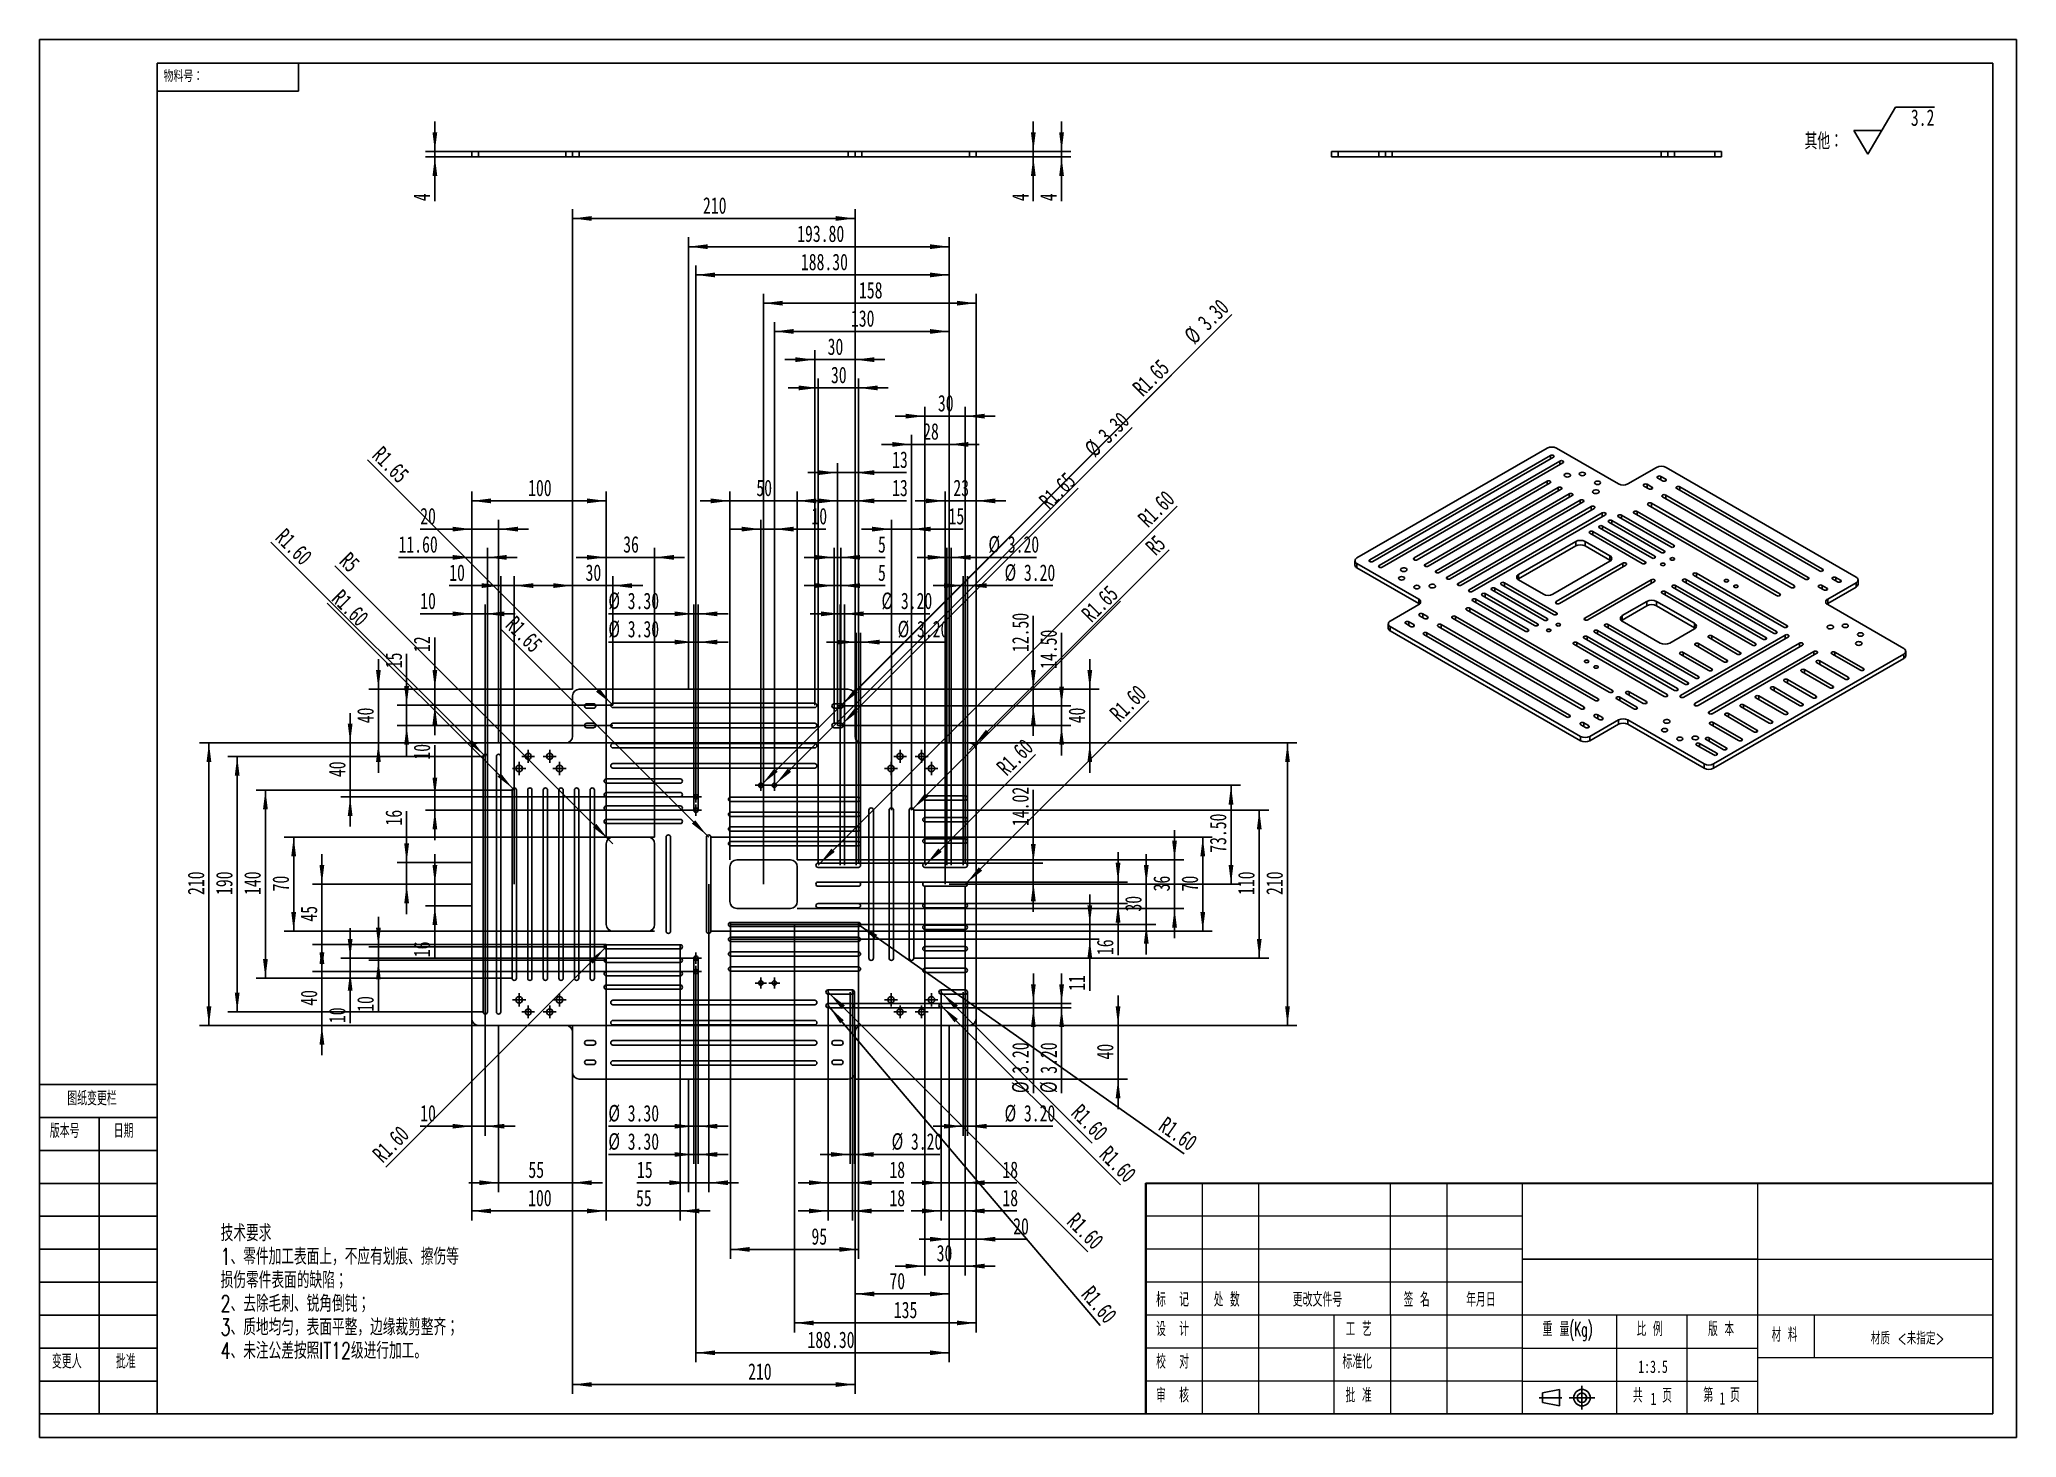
# Model space of a CAD drawing. Header units: millimetres. Extents: x 0 to 420, y 0 to 297.
import ezdxf

# ---------------------------------------------------------------- set-up
doc = ezdxf.new("R2010")
doc.units = ezdxf.units.MM
for name, color, linetype in [('10', 7, 'Continuous'), ('5', 7, 'Continuous'), ('9', 7, 'Continuous'), ('MARK', 7, 'Continuous'), ('尺寸', 5, 'Continuous')]:
    doc.layers.add(name, color=color, linetype=linetype)
for name, color, linetype, lineweight in [('SLD-0', 179, 'Continuous', 25), ('文字层', 3, 'Continuous', 25), ('标注层', 4, 'Continuous', 25)]:
    doc.layers.add(name, color=color, linetype=linetype, lineweight=lineweight)
doc.styles.add('SLDTEXTSTYLE0', font='TXT', dxfattribs={"width": 0.7, "bigfont": 'bigfont'})
doc.styles.add('SLDTEXTSTYLE1', font='TXT', dxfattribs={"width": 0.56, "bigfont": 'bigfont'})
doc.styles.add('SLDTEXTSTYLE2', font='TXT', dxfattribs={"width": 0.54, "bigfont": 'bigfont'})
doc.styles.add('SLDTEXTSTYLE3', font='TXT', dxfattribs={"width": 0.7})
doc.styles.add('SLDTEXTSTYLE4', font='TXT', dxfattribs={"width": 0.53, "bigfont": 'bigfont'})
doc.dimstyles.new('SLDDIMSTYLE0', dxfattribs={"dimtxt": 3.5, "dimasz": 4.08, "dimexe": 0, "dimexo": 0.0625, "dimgap": 0.875, "dimtad": 2, "dimlfac": 3.5, "dimrnd": 1e-09, "dimzin": 12, "dimdsep": 46, "dimtxsty": 'SLDTEXTSTYLE3', "dimsah": 1, "dimcen": 0.09, "dimadec": 0, "dimazin": 3, "dimtfac": 1, "dimtmove": 0, "dimatfit": 0, "dimfxl": 1, "dimfrac": 2, "dimtolj": 1, "dimtzin": 12, "dimarcsym": 0})
doc.dimstyles.new('SLDDIMSTYLE1', dxfattribs={"dimtxt": 3.5, "dimasz": 4.08, "dimexe": 0, "dimexo": 0.0625, "dimgap": 0.875, "dimtad": 2, "dimlfac": 3.5, "dimrnd": 1e-09, "dimzin": 12, "dimdsep": 46, "dimtxsty": 'SLDTEXTSTYLE3', "dimsah": 1, "dimcen": 0.09, "dimadec": 0, "dimazin": 3, "dimtfac": 1, "dimtofl": 0, "dimtmove": 0, "dimatfit": 3, "dimfxl": 1, "dimfrac": 2, "dimtolj": 1, "dimtzin": 12, "dimarcsym": 0})
doc.dimstyles.new('SLDDIMSTYLE2', dxfattribs={"dimtxt": 3.5, "dimasz": 4.08, "dimexe": 0, "dimexo": 0.0625, "dimgap": 0.875, "dimtad": 2, "dimlfac": 3.5, "dimrnd": 1e-09, "dimzin": 12, "dimdsep": 46, "dimtxsty": 'SLDTEXTSTYLE3', "dimsah": 1, "dimcen": 0, "dimadec": 0, "dimazin": 3, "dimtfac": 1, "dimtofl": 0, "dimtmove": 0, "dimatfit": 3, "dimfxl": 1, "dimfrac": 2, "dimtolj": 1, "dimtzin": 12, "dimarcsym": 0})
doc.dimstyles.new('SLDDIMSTYLE3', dxfattribs={"dimtxt": 3.5, "dimasz": 4.08, "dimexe": 0, "dimexo": 0.0625, "dimgap": 0.875, "dimtad": 2, "dimlfac": 3.5, "dimrnd": 1e-09, "dimzin": 4, "dimdsep": 46, "dimtxsty": 'SLDTEXTSTYLE3', "dimsah": 1, "dimcen": 0.09, "dimadec": 0, "dimazin": 1, "dimtfac": 1, "dimtmove": 0, "dimatfit": 0, "dimfxl": 1, "dimfrac": 2, "dimtolj": 1, "dimtzin": 12, "dimarcsym": 0})
doc.dimstyles.new('SLDDIMSTYLE4', dxfattribs={"dimtxt": 3.5, "dimasz": 4.08, "dimexe": 0, "dimexo": 0.0625, "dimgap": 0.875, "dimtad": 2, "dimlfac": 3.5, "dimrnd": 1e-09, "dimzin": 4, "dimdsep": 46, "dimtxsty": 'SLDTEXTSTYLE3', "dimblk1": 'NONE', "dimsah": 1, "dimcen": 0, "dimadec": 0, "dimazin": 1, "dimtfac": 1, "dimtmove": 0, "dimatfit": 3, "dimldrblk": 'NONE', "dimfxl": 1, "dimfrac": 2, "dimtolj": 1, "dimtzin": 12, "dimarcsym": 0})
doc.dimstyles.new('SLDDIMSTYLE5', dxfattribs={"dimtxt": 3.5, "dimasz": 4.08, "dimexe": 0, "dimexo": 0.0625, "dimgap": 0.875, "dimtad": 2, "dimlfac": 3.5, "dimrnd": 1e-09, "dimzin": 4, "dimdsep": 46, "dimtxsty": 'SLDTEXTSTYLE3', "dimsah": 1, "dimcen": 0.09, "dimadec": 0, "dimazin": 1, "dimtfac": 1, "dimtofl": 0, "dimtmove": 0, "dimatfit": 3, "dimfxl": 1, "dimfrac": 2, "dimtolj": 1, "dimtzin": 12, "dimarcsym": 0})
doc.dimstyles.new('SLDDIMSTYLE6', dxfattribs={"dimtxt": 3.5, "dimasz": 4.08, "dimexe": 0, "dimexo": 0.0625, "dimgap": 0.875, "dimtad": 2, "dimlfac": 3.5, "dimrnd": 1e-09, "dimzin": 4, "dimdsep": 46, "dimtxsty": 'SLDTEXTSTYLE3', "dimsah": 1, "dimcen": 0, "dimadec": 0, "dimazin": 1, "dimtfac": 1, "dimtofl": 0, "dimtmove": 0, "dimatfit": 3, "dimfxl": 1, "dimfrac": 2, "dimtolj": 1, "dimtzin": 12, "dimarcsym": 0})

msp = doc.modelspace()

# ---------------------------------------------------------------- texts
at = {"layer": '10', "char_height": 3, "attachment_point": 1, "style": 'SLDTEXTSTYLE1'}
for s, insert in [('图纸变更栏', (5.898, 73.5659)), ('版本号', (2.1876, 66.6557)), ('日期', (15.7524, 66.6557)), ('变更人', (2.638, 17.6696)), ('批准', (16.2173, 17.6696))]:
    msp.add_mtext(s, dxfattribs=dict(at, insert=insert))
at = {"layer": 'MARK', "char_height": 3, "attachment_point": 1}
for s, insert, style in [('标  记', (237.2256, 30.8087), 'SLDTEXTSTYLE4'), ('处 数', (249.4612, 30.8087), 'SLDTEXTSTYLE2'), ('更改文件号', (266.2535, 30.8087), 'SLDTEXTSTYLE1'), ('签 名', (289.825, 30.8087), 'SLDTEXTSTYLE2'), ('年月日', (303.0786, 30.8087), 'SLDTEXTSTYLE1'), ('设  计', (237.2256, 24.5518), 'SLDTEXTSTYLE4'), ('工 艺', (277.4943, 24.5518), 'SLDTEXTSTYLE2'), ('重 量(Kg)', (319.3068, 24.5518), 'SLDTEXTSTYLE1'), ('比 例', (339.3223, 24.5518), 'SLDTEXTSTYLE2'), ('版 本', (354.4967, 24.5518), 'SLDTEXTSTYLE2'), ('材 料', (367.9799, 23.3384), 'SLDTEXTSTYLE2'), ('校  对', (237.2256, 17.632), 'SLDTEXTSTYLE4'), ('标准化', (276.7964, 17.632), 'SLDTEXTSTYLE1'), ('审  核', (237.2256, 10.4825), 'SLDTEXTSTYLE4'), ('批 准', (277.4943, 10.4825), 'SLDTEXTSTYLE2'), ('共', (338.479, 10.4246), 'SLDTEXTSTYLE1'), ('页', (344.7255, 10.4246), 'SLDTEXTSTYLE1'), ('第', (353.4786, 10.5205), 'SLDTEXTSTYLE1'), ('页', (359.1554, 10.5205), 'SLDTEXTSTYLE1')]:
    msp.add_mtext(s, dxfattribs=dict(at, insert=insert, style=style))
at = {"layer": '尺寸'}
for s, insert, char_height, attachment_point, style in [('物料号：', (26.3524, 290.4857), 2.5, 1, 'SLDTEXTSTYLE0'), ('材质 <未指定>', (396.8821, 22.419), 2.64583, 2, 'SLDTEXTSTYLE0'), ('1:3.5', (342.7893, 16.3739), 2.64583, 2, 'SLDTEXTSTYLE3'), ('1', (342.2461, 9.5435), 2.6458, 1, 'SLDTEXTSTYLE3'), ('1', (356.8918, 9.6394), 2.6458, 1, 'SLDTEXTSTYLE3')]:
    msp.add_mtext(s, dxfattribs=dict(at, insert=insert, char_height=char_height, attachment_point=attachment_point, style=style))
at = {"layer": '文字层', "char_height": 3.5, "attachment_point": 1, "style": 'SLDTEXTSTYLE0'}
for s, insert in [('技术要求', (38.478, 45.206)), ('1、零件加工表面上，不应有划痕、擦伤等', (38.478, 40.206)), ('损伤零件表面的缺陷；', (38.478, 35.206)), ('2、去除毛刺、锐角倒钝；', (38.478, 30.206)), ('3、质地均匀，表面平整，边缘裁剪整齐；', (38.478, 25.206)), ('4、未注公差按照IT12级进行加工。', (38.478, 20.206))]:
    msp.add_mtext(s, dxfattribs=dict(at, insert=insert))

# ---------------------------------------------------------------- blocks, each defined once
blk = doc.blocks.new('SW_SFSYMBOL_0')
at = {"layer": '标注层', "color": 0}
for p, q in [((-6.54, -5), (-0.65, 5)), ((-0.65, 5), (7.67, 5)), ((-6.54, -5), (-9.49, 0)), ((-3.6, 0), (-9.49, 0))]:
    blk.add_line(p, q, dxfattribs=at)
at = {"layer": '标注层', "color": 0, "char_height": 3.5, "attachment_point": 1}
for s, insert, style in [('3.2', (2.62, 4.51), 'SLDTEXTSTYLE3'), ('其他：', (-19.93, -0.49), 'SLDTEXTSTYLE0')]:
    blk.add_mtext(s, dxfattribs=dict(at, insert=insert, style=style))
blk = doc.blocks.new('_D')
at = {"layer": '尺寸'}
for p, q in [((217.13, 273.22), (217.13, 279.57)), ((193.25, 273.22), (219.13, 273.22)), ((217.13, 272.08), (217.13, 273.22)), ((193.25, 272.08), (219.13, 272.08)), ((217.13, 272.08), (217.13, 262.66))]:
    blk.add_line(p, q, dxfattribs=at)
for points in [[(217.13, 273.22), (217.64, 277.3), (216.62, 277.3)], [(217.13, 272.08), (216.62, 268), (217.64, 268)]]:
    blk.add_solid(points, dxfattribs=at)
at = {"layer": '尺寸', "insert": (212.62, 262.66), "char_height": 3.5, "attachment_point": 1, "rotation": 90, "style": 'SLDTEXTSTYLE3'}
blk.add_mtext('4', dxfattribs=at)
blk = doc.blocks.new('_D_1')
at = {"layer": '尺寸'}
for p, q in [((211.13, 273.22), (211.13, 279.57)), ((198.97, 273.22), (213.13, 273.22)), ((211.13, 273.22), (211.13, 272.08)), ((198.97, 272.08), (213.13, 272.08)), ((211.13, 272.08), (211.13, 262.66))]:
    blk.add_line(p, q, dxfattribs=at)
for points in [[(211.13, 273.22), (211.64, 277.3), (210.62, 277.3)], [(211.13, 272.08), (210.62, 268), (211.64, 268)]]:
    blk.add_solid(points, dxfattribs=at)
at = {"layer": '尺寸', "insert": (206.62, 262.66), "char_height": 3.5, "attachment_point": 1, "rotation": 90, "style": 'SLDTEXTSTYLE3'}
blk.add_mtext('4', dxfattribs=at)
blk = doc.blocks.new('_D_2')
at = {"layer": '尺寸'}
for p, q in [((83.99, 273.22), (83.99, 279.57)), ((97.54, 273.22), (81.99, 273.22)), ((83.99, 272.08), (83.99, 273.22)), ((97.54, 272.08), (81.99, 272.08)), ((83.99, 272.08), (83.99, 262.66))]:
    blk.add_line(p, q, dxfattribs=at)
for points in [[(83.99, 273.22), (84.5, 277.3), (83.48, 277.3)], [(83.99, 272.08), (83.48, 268), (84.5, 268)]]:
    blk.add_solid(points, dxfattribs=at)
at = {"layer": '尺寸', "insert": (79.48, 262.66), "char_height": 3.5, "attachment_point": 1, "rotation": 90, "style": 'SLDTEXTSTYLE3'}
blk.add_mtext('4', dxfattribs=at)
blk = doc.blocks.new('_D_3')
at = {"layer": '尺寸'}
for p, q in [((113.25, 76.13), (113.25, 9.26)), ((173.25, 76.13), (173.25, 9.26)), ((113.25, 11.26), (173.25, 11.26))]:
    blk.add_line(p, q, dxfattribs=at)
for points in [[(113.25, 11.26), (117.33, 10.75), (117.33, 11.77)], [(173.25, 11.26), (169.17, 11.77), (169.17, 10.75)]]:
    blk.add_solid(points, dxfattribs=at)
at = {"layer": '尺寸', "insert": (150.54, 15.77), "char_height": 3.5, "attachment_point": 1, "style": 'SLDTEXTSTYLE3'}
blk.add_mtext('210', dxfattribs=at)
blk = doc.blocks.new('_D_4')
at = {"layer": '尺寸'}
for p, q in [((173.25, 87.56), (173.25, 28.5)), ((193.25, 87.56), (193.25, 28.5)), ((173.25, 30.5), (193.25, 30.5))]:
    blk.add_line(p, q, dxfattribs=at)
for points in [[(173.25, 30.5), (177.33, 29.99), (177.33, 31.01)], [(193.25, 30.5), (189.17, 31.01), (189.17, 29.99)]]:
    blk.add_solid(points, dxfattribs=at)
at = {"layer": '尺寸', "insert": (180.56, 35.01), "char_height": 3.5, "attachment_point": 1, "style": 'SLDTEXTSTYLE3'}
blk.add_mtext('70', dxfattribs=at)
blk = doc.blocks.new('_D_5')
at = {"layer": '尺寸'}
for p, q in [((97.54, 87.56), (97.54, 52.13)), ((113.25, 87.56), (113.25, 52.13)), ((97.54, 54.13), (91.19, 54.13)), ((113.25, 54.13), (97.54, 54.13)), ((113.25, 54.13), (119.6, 54.13))]:
    blk.add_line(p, q, dxfattribs=at)
for points in [[(97.54, 54.13), (93.46, 54.64), (93.46, 53.63)], [(113.25, 54.13), (117.33, 53.63), (117.33, 54.64)]]:
    blk.add_solid(points, dxfattribs=at)
at = {"layer": '尺寸', "insert": (103.86, 58.65), "char_height": 3.5, "attachment_point": 1, "style": 'SLDTEXTSTYLE3'}
blk.add_mtext('55', dxfattribs=at)
blk = doc.blocks.new('_D_6')
at = {"layer": '尺寸'}
for p, q in [((229.13, 87.56), (229.13, 93.91)), ((173.25, 87.56), (231.13, 87.56)), ((229.13, 76.13), (229.13, 87.56)), ((173.25, 76.13), (231.13, 76.13)), ((229.13, 76.13), (229.13, 69.78))]:
    blk.add_line(p, q, dxfattribs=at)
for points in [[(229.13, 87.56), (229.64, 91.64), (228.62, 91.64)], [(229.13, 76.13), (228.62, 72.05), (229.64, 72.05)]]:
    blk.add_solid(points, dxfattribs=at)
at = {"layer": '尺寸', "insert": (224.62, 80.31), "char_height": 3.5, "attachment_point": 1, "rotation": 90, "style": 'SLDTEXTSTYLE3'}
blk.add_mtext('40', dxfattribs=at)
blk = doc.blocks.new('_D_7')
at = {"layer": '尺寸'}
for p, q in [((223.13, 158.99), (223.13, 165.34)), ((173.25, 158.99), (225.13, 158.99)), ((223.13, 147.56), (223.13, 158.99)), ((173.25, 147.56), (225.13, 147.56)), ((223.13, 147.56), (223.13, 141.21))]:
    blk.add_line(p, q, dxfattribs=at)
for points in [[(223.13, 158.99), (223.64, 163.07), (222.62, 163.07)], [(223.13, 147.56), (222.62, 143.48), (223.64, 143.48)]]:
    blk.add_solid(points, dxfattribs=at)
at = {"layer": '尺寸', "insert": (218.62, 151.74), "char_height": 3.5, "attachment_point": 1, "rotation": 90, "style": 'SLDTEXTSTYLE3'}
blk.add_mtext('40', dxfattribs=at)
blk = doc.blocks.new('_D_8')
at = {"layer": '尺寸'}
for p, q in [((193.25, 147.56), (267.13, 147.56)), ((265.13, 87.56), (265.13, 147.56)), ((193.25, 87.56), (267.13, 87.56))]:
    blk.add_line(p, q, dxfattribs=at)
for points in [[(265.13, 147.56), (264.62, 143.48), (265.64, 143.48)], [(265.13, 87.56), (265.64, 91.64), (264.62, 91.64)]]:
    blk.add_solid(points, dxfattribs=at)
at = {"layer": '尺寸', "insert": (260.62, 115.26), "char_height": 3.5, "attachment_point": 1, "rotation": 90, "style": 'SLDTEXTSTYLE3'}
blk.add_mtext('210', dxfattribs=at)
blk = doc.blocks.new('_D_9')
at = {"layer": '尺寸'}
for p, q in [((97.54, 147.56), (33.99, 147.56)), ((35.99, 87.56), (35.99, 147.56)), ((97.54, 87.56), (33.99, 87.56))]:
    blk.add_line(p, q, dxfattribs=at)
for points in [[(35.99, 147.56), (35.48, 143.48), (36.5, 143.48)], [(35.99, 87.56), (36.5, 91.64), (35.48, 91.64)]]:
    blk.add_solid(points, dxfattribs=at)
at = {"layer": '尺寸', "insert": (31.48, 115.26), "char_height": 3.5, "attachment_point": 1, "rotation": 90, "style": 'SLDTEXTSTYLE3'}
blk.add_mtext('210', dxfattribs=at)
blk = doc.blocks.new('_D_10')
at = {"layer": '尺寸'}
for p, q in [((71.99, 158.99), (71.99, 165.34)), ((113.25, 158.99), (69.99, 158.99)), ((71.99, 147.56), (71.99, 158.99)), ((113.25, 147.56), (69.99, 147.56)), ((71.99, 147.56), (71.99, 141.21))]:
    blk.add_line(p, q, dxfattribs=at)
for points in [[(71.99, 158.99), (72.5, 163.07), (71.48, 163.07)], [(71.99, 147.56), (71.48, 143.48), (72.5, 143.48)]]:
    blk.add_solid(points, dxfattribs=at)
at = {"layer": '尺寸', "insert": (67.48, 151.74), "char_height": 3.5, "attachment_point": 1, "rotation": 90, "style": 'SLDTEXTSTYLE3'}
blk.add_mtext('40', dxfattribs=at)
blk = doc.blocks.new('_D_11')
at = {"layer": '尺寸'}
for p, q in [((113.25, 158.99), (113.25, 260.99)), ((173.25, 158.99), (173.25, 260.99)), ((173.25, 258.99), (113.25, 258.99))]:
    blk.add_line(p, q, dxfattribs=at)
for points in [[(113.25, 258.99), (117.33, 258.48), (117.33, 259.5)], [(173.25, 258.99), (169.17, 259.5), (169.17, 258.48)]]:
    blk.add_solid(points, dxfattribs=at)
at = {"layer": '尺寸', "insert": (140.95, 263.5), "char_height": 3.5, "attachment_point": 1, "style": 'SLDTEXTSTYLE3'}
blk.add_mtext('210', dxfattribs=at)
blk = doc.blocks.new('_D_12')
at = {"layer": '尺寸'}
for q in [(240.52, 225.68), (170.25, 155.42)]:
    blk.add_line((170.58, 155.75), q, dxfattribs=at)
blk.add_solid([(170.58, 155.75), (173.83, 158.28), (173.11, 159)], dxfattribs=at)
at = {"layer": '尺寸', "insert": (231.91, 223.45), "char_height": 3.5, "attachment_point": 1, "rotation": 45, "style": 'SLDTEXTSTYLE3'}
blk.add_mtext('R1.65', dxfattribs=at)
blk = doc.blocks.new('_D_13')
at = {"layer": '尺寸'}
for q in [(220.65, 201.68), (170.25, 151.28)]:
    blk.add_line((170.58, 151.61), q, dxfattribs=at)
blk.add_solid([(170.58, 151.61), (173.83, 154.14), (173.11, 154.85)], dxfattribs=at)
at = {"layer": '尺寸', "insert": (212.04, 199.45), "char_height": 3.5, "attachment_point": 1, "rotation": 45, "style": 'SLDTEXTSTYLE3'}
blk.add_mtext('R1.65', dxfattribs=at)
blk = doc.blocks.new('_D_14')
at = {"layer": '尺寸'}
for p, q in [((169.54, 155.42), (169.54, 206.99)), ((173.25, 158.99), (173.25, 206.99)), ((169.54, 204.99), (163.19, 204.99)), ((169.54, 204.99), (173.25, 204.99)), ((173.25, 204.99), (184.2, 204.99))]:
    blk.add_line(p, q, dxfattribs=at)
for points in [[(169.54, 204.99), (165.46, 205.5), (165.46, 204.48)], [(173.25, 204.99), (177.33, 204.48), (177.33, 205.5)]]:
    blk.add_solid(points, dxfattribs=at)
at = {"layer": '尺寸', "insert": (181.13, 209.5), "char_height": 3.5, "attachment_point": 1, "style": 'SLDTEXTSTYLE3'}
blk.add_mtext('13', dxfattribs=at)
blk = doc.blocks.new('_D_15')
at = {"layer": '尺寸'}
for p, q in [((168.82, 186.99), (162.47, 186.99)), ((168.82, 155.89), (168.82, 188.99)), ((168.82, 186.99), (170.25, 186.99)), ((170.25, 155.89), (170.25, 188.99)), ((170.25, 186.99), (179.67, 186.99))]:
    blk.add_line(p, q, dxfattribs=at)
for points in [[(168.82, 186.99), (164.74, 187.5), (164.74, 186.48)], [(170.25, 186.99), (174.33, 186.48), (174.33, 187.5)]]:
    blk.add_solid(points, dxfattribs=at)
at = {"layer": '尺寸', "insert": (178.13, 191.5), "char_height": 3.5, "attachment_point": 1, "style": 'SLDTEXTSTYLE3'}
blk.add_mtext('5', dxfattribs=at)
blk = doc.blocks.new('_D_16')
at = {"layer": '尺寸'}
for p, q in [((211.13, 158.99), (211.13, 174.55)), ((169.54, 155.42), (213.13, 155.42)), ((173.25, 158.99), (213.13, 158.99)), ((211.13, 155.42), (211.13, 158.99)), ((211.13, 155.42), (211.13, 149.07))]:
    blk.add_line(p, q, dxfattribs=at)
for points in [[(211.13, 158.99), (211.64, 163.07), (210.62, 163.07)], [(211.13, 155.42), (210.62, 151.34), (211.64, 151.34)]]:
    blk.add_solid(points, dxfattribs=at)
at = {"layer": '尺寸', "insert": (206.62, 166.87), "char_height": 3.5, "attachment_point": 1, "rotation": 90, "style": 'SLDTEXTSTYLE3'}
blk.add_mtext('12.50', dxfattribs=at)
blk = doc.blocks.new('_D_17')
at = {"layer": '尺寸'}
for p, q in [((168.82, 180.99), (162.47, 180.99)), ((168.82, 151.75), (168.82, 182.99)), ((168.82, 180.99), (170.25, 180.99)), ((170.25, 151.75), (170.25, 182.99)), ((170.25, 180.99), (179.67, 180.99))]:
    blk.add_line(p, q, dxfattribs=at)
for points in [[(168.82, 180.99), (164.74, 181.5), (164.74, 180.48)], [(170.25, 180.99), (174.33, 180.48), (174.33, 181.5)]]:
    blk.add_solid(points, dxfattribs=at)
at = {"layer": '尺寸', "insert": (178.13, 185.5), "char_height": 3.5, "attachment_point": 1, "style": 'SLDTEXTSTYLE3'}
blk.add_mtext('5', dxfattribs=at)
blk = doc.blocks.new('_D_18')
at = {"layer": '尺寸'}
for p, q in [((169.54, 198.99), (163.19, 198.99)), ((169.54, 151.28), (169.54, 200.99)), ((169.54, 198.99), (173.25, 198.99)), ((173.25, 158.99), (173.25, 200.99)), ((173.25, 198.99), (184.2, 198.99))]:
    blk.add_line(p, q, dxfattribs=at)
for points in [[(169.54, 198.99), (165.46, 199.5), (165.46, 198.48)], [(173.25, 198.99), (177.33, 198.48), (177.33, 199.5)]]:
    blk.add_solid(points, dxfattribs=at)
at = {"layer": '尺寸', "insert": (181.13, 203.5), "char_height": 3.5, "attachment_point": 1, "style": 'SLDTEXTSTYLE3'}
blk.add_mtext('13', dxfattribs=at)
blk = doc.blocks.new('_D_19')
at = {"layer": '尺寸'}
for p, q in [((217.13, 155.42), (217.13, 170.98)), ((169.54, 155.42), (219.13, 155.42)), ((217.13, 155.42), (217.13, 151.28)), ((169.54, 151.28), (219.13, 151.28)), ((217.13, 151.28), (217.13, 144.93))]:
    blk.add_line(p, q, dxfattribs=at)
for points in [[(217.13, 155.42), (217.64, 159.5), (216.62, 159.5)], [(217.13, 151.28), (216.62, 147.2), (217.64, 147.2)]]:
    blk.add_solid(points, dxfattribs=at)
at = {"layer": '尺寸', "insert": (212.62, 163.3), "char_height": 3.5, "attachment_point": 1, "rotation": 90, "style": 'SLDTEXTSTYLE3'}
blk.add_mtext('14.50', dxfattribs=at)
blk = doc.blocks.new('_D_20')
at = {"layer": '尺寸'}
for p, q in [((154.44, 138.56), (255.13, 138.56)), ((253.13, 138.56), (253.13, 117.56)), ((193.25, 117.56), (255.13, 117.56))]:
    blk.add_line(p, q, dxfattribs=at)
for points in [[(253.13, 138.56), (252.62, 134.48), (253.64, 134.48)], [(253.13, 117.56), (253.64, 121.64), (252.62, 121.64)]]:
    blk.add_solid(points, dxfattribs=at)
at = {"layer": '尺寸', "insert": (248.62, 124.23), "char_height": 3.5, "attachment_point": 1, "rotation": 90, "style": 'SLDTEXTSTYLE3'}
blk.add_mtext('73.50', dxfattribs=at)
blk = doc.blocks.new('_D_21')
at = {"layer": '尺寸'}
for q in [(253.29, 238.6), (152.92, 138.23)]:
    blk.add_line((153.58, 138.9), q, dxfattribs=at)
blk.add_solid([(153.58, 138.9), (156.83, 141.42), (156.11, 142.14)], dxfattribs=at)
at = {"layer": '尺寸', "char_height": 3.5, "attachment_point": 1, "rotation": 45, "style": 'SLDTEXTSTYLE3'}
for s, insert in [('3.30', (245.76, 237.45)), ('%%c', (242.84, 234.55))]:
    blk.add_mtext(s, dxfattribs=dict(at, insert=insert))
blk = doc.blocks.new('_None')
blk = doc.blocks.new('_D_22')
at = {"layer": '尺寸'}
for q in [(232.15, 214.6), (155.77, 138.23)]:
    blk.add_line((156.44, 138.9), q, dxfattribs=at)
blk.add_solid([(156.44, 138.9), (159.69, 141.42), (158.97, 142.14)], dxfattribs=at)
at = {"layer": '尺寸', "char_height": 3.5, "attachment_point": 1, "rotation": 45, "style": 'SLDTEXTSTYLE3'}
for s, insert in [('3.30', (224.61, 213.45)), ('%%c', (221.69, 210.55))]:
    blk.add_mtext(s, dxfattribs=dict(at, insert=insert))
blk = doc.blocks.new('_D_23')
at = {"layer": '尺寸'}
for p, q in [((153.25, 139.75), (153.25, 194.99)), ((156.11, 139.75), (156.11, 194.99)), ((153.25, 192.99), (146.9, 192.99)), ((156.11, 192.99), (153.25, 192.99)), ((156.11, 192.99), (167.06, 192.99))]:
    blk.add_line(p, q, dxfattribs=at)
for points in [[(153.25, 192.99), (149.17, 193.5), (149.17, 192.48)], [(156.11, 192.99), (160.19, 192.48), (160.19, 193.5)]]:
    blk.add_solid(points, dxfattribs=at)
at = {"layer": '尺寸', "insert": (163.99, 197.5), "char_height": 3.5, "attachment_point": 1, "style": 'SLDTEXTSTYLE3'}
blk.add_mtext('10', dxfattribs=at)
blk = doc.blocks.new('_D_24')
at = {"layer": '尺寸'}
for p, q in [((156.11, 139.75), (156.11, 236.99)), ((193.25, 147.56), (193.25, 236.99)), ((156.11, 234.99), (193.25, 234.99))]:
    blk.add_line(p, q, dxfattribs=at)
for points in [[(156.11, 234.99), (160.19, 234.48), (160.19, 235.5)], [(193.25, 234.99), (189.17, 235.5), (189.17, 234.48)]]:
    blk.add_solid(points, dxfattribs=at)
at = {"layer": '尺寸', "insert": (172.38, 239.5), "char_height": 3.5, "attachment_point": 1, "style": 'SLDTEXTSTYLE3'}
blk.add_mtext('130', dxfattribs=at)
blk = doc.blocks.new('_D_25')
at = {"layer": '尺寸'}
for p, q in [((138.98, 101.85), (138.98, 58.13)), ((139.92, 101.85), (139.92, 58.13)), ((138.98, 60.13), (120.85, 60.13)), ((138.98, 60.13), (139.92, 60.13)), ((139.92, 60.13), (146.27, 60.13))]:
    blk.add_line(p, q, dxfattribs=at)
for points in [[(138.98, 60.13), (134.9, 60.64), (134.9, 59.63)], [(139.92, 60.13), (144, 59.63), (144, 60.64)]]:
    blk.add_solid(points, dxfattribs=at)
at = {"layer": '尺寸', "char_height": 3.5, "attachment_point": 1, "style": 'SLDTEXTSTYLE3'}
for s, insert in [('%%c', (120.85, 64.66)), ('3.30', (124.96, 64.65))]:
    blk.add_mtext(s, dxfattribs=dict(at, insert=insert))
blk = doc.blocks.new('_D_26')
at = {"layer": '尺寸'}
for p, q in [((138.98, 98.99), (138.98, 64.13)), ((139.92, 98.99), (139.92, 64.13)), ((138.98, 66.13), (120.85, 66.13)), ((138.98, 66.13), (139.92, 66.13)), ((139.92, 66.13), (146.27, 66.13))]:
    blk.add_line(p, q, dxfattribs=at)
for points in [[(138.98, 66.13), (134.9, 66.64), (134.9, 65.63)], [(139.92, 66.13), (144, 65.63), (144, 66.64)]]:
    blk.add_solid(points, dxfattribs=at)
at = {"layer": '尺寸', "char_height": 3.5, "attachment_point": 1, "style": 'SLDTEXTSTYLE3'}
for s, insert in [('%%c', (120.85, 70.66)), ('3.30', (124.96, 70.65))]:
    blk.add_mtext(s, dxfattribs=dict(at, insert=insert))
blk = doc.blocks.new('_D_27')
at = {"layer": '尺寸'}
for p, q in [((138.98, 136.13), (138.98, 176.99)), ((139.92, 136.13), (139.92, 176.99)), ((138.98, 174.99), (120.85, 174.99)), ((138.98, 174.99), (139.92, 174.99)), ((139.92, 174.99), (146.27, 174.99))]:
    blk.add_line(p, q, dxfattribs=at)
for points in [[(138.98, 174.99), (134.9, 175.5), (134.9, 174.48)], [(139.92, 174.99), (144, 174.48), (144, 175.5)]]:
    blk.add_solid(points, dxfattribs=at)
at = {"layer": '尺寸', "char_height": 3.5, "attachment_point": 1, "style": 'SLDTEXTSTYLE3'}
for s, insert in [('%%c', (120.85, 179.52)), ('3.30', (124.96, 179.5))]:
    blk.add_mtext(s, dxfattribs=dict(at, insert=insert))
blk = doc.blocks.new('_D_28')
at = {"layer": '尺寸'}
for p, q in [((138.98, 168.99), (120.85, 168.99)), ((138.98, 133.28), (138.98, 170.99)), ((138.98, 168.99), (139.92, 168.99)), ((139.92, 133.28), (139.92, 170.99)), ((139.92, 168.99), (146.27, 168.99))]:
    blk.add_line(p, q, dxfattribs=at)
for points in [[(138.98, 168.99), (134.9, 169.5), (134.9, 168.48)], [(139.92, 168.99), (144, 168.48), (144, 169.5)]]:
    blk.add_solid(points, dxfattribs=at)
at = {"layer": '尺寸', "char_height": 3.5, "attachment_point": 1, "style": 'SLDTEXTSTYLE3'}
for s, insert in [('%%c', (120.85, 173.52)), ('3.30', (124.96, 173.5))]:
    blk.add_mtext(s, dxfattribs=dict(at, insert=insert))
blk = doc.blocks.new('_D_29')
at = {"layer": '尺寸'}
for p, q in [((65.99, 101.85), (65.99, 108.2)), ((138.27, 101.85), (63.99, 101.85)), ((65.99, 101.85), (65.99, 98.99)), ((138.27, 98.99), (63.99, 98.99)), ((65.99, 98.99), (65.99, 88.04))]:
    blk.add_line(p, q, dxfattribs=at)
for points in [[(65.99, 101.85), (66.5, 105.93), (65.48, 105.93)], [(65.99, 98.99), (65.48, 94.91), (66.5, 94.91)]]:
    blk.add_solid(points, dxfattribs=at)
at = {"layer": '尺寸', "insert": (61.48, 88.04), "char_height": 3.5, "attachment_point": 1, "rotation": 90, "style": 'SLDTEXTSTYLE3'}
blk.add_mtext('10', dxfattribs=at)
blk = doc.blocks.new('_D_30')
at = {"layer": '尺寸'}
for p, q in [((59.99, 98.99), (59.99, 105.34)), ((138.27, 98.99), (57.99, 98.99)), ((59.99, 98.99), (59.99, 87.56)), ((173.25, 87.56), (57.99, 87.56)), ((59.99, 87.56), (59.99, 81.21))]:
    blk.add_line(p, q, dxfattribs=at)
for points in [[(59.99, 98.99), (60.5, 103.07), (59.48, 103.07)], [(59.99, 87.56), (59.48, 83.48), (60.5, 83.48)]]:
    blk.add_solid(points, dxfattribs=at)
at = {"layer": '尺寸', "insert": (55.48, 91.74), "char_height": 3.5, "attachment_point": 1, "rotation": 90, "style": 'SLDTEXTSTYLE3'}
blk.add_mtext('40', dxfattribs=at)
blk = doc.blocks.new('_D_31')
at = {"layer": '尺寸'}
for p, q in [((139.45, 97.81), (139.45, 16)), ((193.25, 87.56), (193.25, 16)), ((139.45, 18), (193.25, 18))]:
    blk.add_line(p, q, dxfattribs=at)
for points in [[(139.45, 18), (143.53, 17.5), (143.53, 18.51)], [(193.25, 18), (189.17, 18.51), (189.17, 17.5)]]:
    blk.add_solid(points, dxfattribs=at)
at = {"layer": '尺寸', "insert": (163.15, 22.52), "char_height": 3.5, "attachment_point": 1, "style": 'SLDTEXTSTYLE3'}
blk.add_mtext('188.30', dxfattribs=at)
blk = doc.blocks.new('_D_32')
at = {"layer": '尺寸'}
for p, q in [((65.99, 147.56), (65.99, 153.91)), ((173.25, 147.56), (63.99, 147.56)), ((65.99, 136.13), (65.99, 147.56)), ((138.27, 136.13), (63.99, 136.13)), ((65.99, 136.13), (65.99, 129.78))]:
    blk.add_line(p, q, dxfattribs=at)
for points in [[(65.99, 147.56), (66.5, 151.64), (65.48, 151.64)], [(65.99, 136.13), (65.48, 132.05), (66.5, 132.05)]]:
    blk.add_solid(points, dxfattribs=at)
at = {"layer": '尺寸', "insert": (61.48, 140.31), "char_height": 3.5, "attachment_point": 1, "rotation": 90, "style": 'SLDTEXTSTYLE3'}
blk.add_mtext('40', dxfattribs=at)
blk = doc.blocks.new('_D_33')
at = {"layer": '尺寸'}
for p, q in [((83.99, 136.13), (83.99, 147.09)), ((138.27, 136.13), (81.99, 136.13)), ((83.99, 136.13), (83.99, 133.28)), ((138.27, 133.28), (81.99, 133.28)), ((83.99, 133.28), (83.99, 126.93))]:
    blk.add_line(p, q, dxfattribs=at)
for points in [[(83.99, 136.13), (84.5, 140.21), (83.48, 140.21)], [(83.99, 133.28), (83.48, 129.2), (84.5, 129.2)]]:
    blk.add_solid(points, dxfattribs=at)
at = {"layer": '尺寸', "insert": (79.48, 144.02), "char_height": 3.5, "attachment_point": 1, "rotation": 90, "style": 'SLDTEXTSTYLE3'}
blk.add_mtext('10', dxfattribs=at)
blk = doc.blocks.new('_D_34')
at = {"layer": '尺寸'}
for p, q in [((139.45, 137.32), (139.45, 248.99)), ((193.25, 147.56), (193.25, 248.99)), ((139.45, 246.99), (193.25, 246.99))]:
    blk.add_line(p, q, dxfattribs=at)
for points in [[(139.45, 246.99), (143.53, 246.48), (143.53, 247.5)], [(193.25, 246.99), (189.17, 247.5), (189.17, 246.48)]]:
    blk.add_solid(points, dxfattribs=at)
at = {"layer": '尺寸', "insert": (161.75, 251.5), "char_height": 3.5, "attachment_point": 1, "style": 'SLDTEXTSTYLE3'}
blk.add_mtext('188.30', dxfattribs=at)
blk = doc.blocks.new('_D_35')
at = {"layer": '尺寸'}
for p, q in [((137.88, 158.99), (137.88, 254.99)), ((137.88, 252.99), (193.25, 252.99)), ((193.25, 147.56), (193.25, 254.99))]:
    blk.add_line(p, q, dxfattribs=at)
for points in [[(137.88, 252.99), (141.96, 252.48), (141.96, 253.5)], [(193.25, 252.99), (189.17, 253.5), (189.17, 252.48)]]:
    blk.add_solid(points, dxfattribs=at)
at = {"layer": '尺寸', "insert": (160.96, 257.5), "char_height": 3.5, "attachment_point": 1, "style": 'SLDTEXTSTYLE3'}
blk.add_mtext('193.80', dxfattribs=at)
blk = doc.blocks.new('_D_36')
at = {"layer": '尺寸'}
for q in [(98.05, 171.67), (142.17, 127.56)]:
    blk.add_line((141.83, 127.9), q, dxfattribs=at)
blk.add_solid([(141.83, 127.9), (139.31, 131.14), (138.59, 130.42)], dxfattribs=at)
at = {"layer": '尺寸', "insert": (101.24, 174.86), "char_height": 3.5, "attachment_point": 1, "rotation": 315, "style": 'SLDTEXTSTYLE3'}
blk.add_mtext('R1.65', dxfattribs=at)
blk = doc.blocks.new('_D_37')
at = {"layer": '尺寸'}
for p, q in [((142.64, 127.56), (249.13, 127.56)), ((247.13, 127.56), (247.13, 107.56)), ((142.64, 107.56), (249.13, 107.56))]:
    blk.add_line(p, q, dxfattribs=at)
for points in [[(247.13, 127.56), (246.62, 123.48), (247.64, 123.48)], [(247.13, 107.56), (247.64, 111.64), (246.62, 111.64)]]:
    blk.add_solid(points, dxfattribs=at)
at = {"layer": '尺寸', "insert": (242.62, 116.03), "char_height": 3.5, "attachment_point": 1, "rotation": 90, "style": 'SLDTEXTSTYLE3'}
blk.add_mtext('70', dxfattribs=at)
blk = doc.blocks.new('_D_38')
at = {"layer": '尺寸'}
for p, q in [((142.17, 117.56), (142.17, 52.13)), ((137.88, 76.13), (137.88, 52.13)), ((137.88, 54.13), (126.93, 54.13)), ((142.17, 54.13), (137.88, 54.13)), ((142.17, 54.13), (148.52, 54.13))]:
    blk.add_line(p, q, dxfattribs=at)
for points in [[(137.88, 54.13), (133.8, 54.64), (133.8, 53.63)], [(142.17, 54.13), (146.25, 53.63), (146.25, 54.64)]]:
    blk.add_solid(points, dxfattribs=at)
at = {"layer": '尺寸', "insert": (126.93, 58.65), "char_height": 3.5, "attachment_point": 1, "style": 'SLDTEXTSTYLE3'}
blk.add_mtext('15', dxfattribs=at)
blk = doc.blocks.new('_D_39')
at = {"layer": '尺寸'}
for q in [(69.71, 207.68), (121.82, 155.56)]:
    blk.add_line((121.49, 155.9), q, dxfattribs=at)
blk.add_solid([(121.49, 155.9), (118.96, 159.14), (118.25, 158.42)], dxfattribs=at)
at = {"layer": '尺寸', "insert": (72.9, 210.87), "char_height": 3.5, "attachment_point": 1, "rotation": 315, "style": 'SLDTEXTSTYLE3'}
blk.add_mtext('R1.65', dxfattribs=at)
blk = doc.blocks.new('_D_40')
at = {"layer": '尺寸'}
for p, q in [((113.25, 180.99), (106.9, 180.99)), ((113.25, 158.99), (113.25, 182.99)), ((121.82, 180.99), (113.25, 180.99)), ((121.82, 155.56), (121.82, 182.99)), ((121.82, 180.99), (128.17, 180.99))]:
    blk.add_line(p, q, dxfattribs=at)
for points in [[(113.25, 180.99), (109.17, 181.5), (109.17, 180.48)], [(121.82, 180.99), (125.9, 180.48), (125.9, 181.5)]]:
    blk.add_solid(points, dxfattribs=at)
at = {"layer": '尺寸', "insert": (116, 185.5), "char_height": 3.5, "attachment_point": 1, "style": 'SLDTEXTSTYLE3'}
blk.add_mtext('30', dxfattribs=at)
blk = doc.blocks.new('_D_41')
at = {"layer": '尺寸'}
for p, q in [((164.68, 228.99), (158.33, 228.99)), ((164.68, 155.56), (164.68, 230.99)), ((164.68, 228.99), (173.25, 228.99)), ((173.25, 158.99), (173.25, 230.99)), ((173.25, 228.99), (179.6, 228.99))]:
    blk.add_line(p, q, dxfattribs=at)
for points in [[(164.68, 228.99), (160.6, 229.5), (160.6, 228.48)], [(173.25, 228.99), (177.33, 228.48), (177.33, 229.5)]]:
    blk.add_solid(points, dxfattribs=at)
at = {"layer": '尺寸', "insert": (167.43, 233.5), "char_height": 3.5, "attachment_point": 1, "style": 'SLDTEXTSTYLE3'}
blk.add_mtext('30', dxfattribs=at)
blk = doc.blocks.new('_D_42')
at = {"layer": '尺寸'}
for p, q in [((83.99, 158.99), (83.99, 169.95)), ((113.25, 158.99), (81.99, 158.99)), ((121.82, 155.56), (81.99, 155.56)), ((83.99, 155.56), (83.99, 158.99)), ((83.99, 155.56), (83.99, 149.21))]:
    blk.add_line(p, q, dxfattribs=at)
for points in [[(83.99, 158.99), (84.5, 163.07), (83.48, 163.07)], [(83.99, 155.56), (83.48, 151.48), (84.5, 151.48)]]:
    blk.add_solid(points, dxfattribs=at)
at = {"layer": '尺寸', "insert": (79.48, 166.87), "char_height": 3.5, "attachment_point": 1, "rotation": 90, "style": 'SLDTEXTSTYLE3'}
blk.add_mtext('12', dxfattribs=at)
blk = doc.blocks.new('_D_43')
at = {"layer": '尺寸'}
for p, q in [((77.99, 155.56), (77.99, 166.52)), ((121.82, 155.56), (75.99, 155.56)), ((77.99, 155.56), (77.99, 151.28)), ((121.82, 151.28), (75.99, 151.28)), ((77.99, 151.28), (77.99, 144.93))]:
    blk.add_line(p, q, dxfattribs=at)
for points in [[(77.99, 155.56), (78.5, 159.64), (77.48, 159.64)], [(77.99, 151.28), (77.48, 147.2), (78.5, 147.2)]]:
    blk.add_solid(points, dxfattribs=at)
at = {"layer": '尺寸', "insert": (73.48, 163.44), "char_height": 3.5, "attachment_point": 1, "rotation": 90, "style": 'SLDTEXTSTYLE3'}
blk.add_mtext('15', dxfattribs=at)
blk = doc.blocks.new('_D_44')
at = {"layer": '尺寸'}
for q in [(229.65, 177.67), (185.25, 133.28)]:
    blk.add_line((185.58, 133.61), q, dxfattribs=at)
blk.add_solid([(185.58, 133.61), (188.83, 136.14), (188.11, 136.85)], dxfattribs=at)
at = {"layer": '尺寸', "insert": (221.04, 175.44), "char_height": 3.5, "attachment_point": 1, "rotation": 45, "style": 'SLDTEXTSTYLE3'}
blk.add_mtext('R1.65', dxfattribs=at)
blk = doc.blocks.new('_D_45')
at = {"layer": '尺寸'}
for p, q in [((185.25, 210.99), (178.9, 210.99)), ((185.25, 133.28), (185.25, 212.99)), ((185.25, 210.99), (193.25, 210.99)), ((193.25, 147.56), (193.25, 212.99)), ((193.25, 210.99), (199.6, 210.99))]:
    blk.add_line(p, q, dxfattribs=at)
for points in [[(185.25, 210.99), (181.17, 211.5), (181.17, 210.48)], [(193.25, 210.99), (197.33, 210.48), (197.33, 211.5)]]:
    blk.add_solid(points, dxfattribs=at)
at = {"layer": '尺寸', "insert": (187.72, 215.5), "char_height": 3.5, "attachment_point": 1, "style": 'SLDTEXTSTYLE3'}
blk.add_mtext('28', dxfattribs=at)
blk = doc.blocks.new('_D_46')
at = {"layer": '尺寸'}
for p, q in [((185.72, 133.28), (261.13, 133.28)), ((259.13, 133.28), (259.13, 101.85)), ((185.72, 101.85), (261.13, 101.85))]:
    blk.add_line(p, q, dxfattribs=at)
for points in [[(259.13, 133.28), (258.62, 129.2), (259.64, 129.2)], [(259.13, 101.85), (259.64, 105.93), (258.62, 105.93)]]:
    blk.add_solid(points, dxfattribs=at)
at = {"layer": '尺寸', "insert": (254.62, 115.26), "char_height": 3.5, "attachment_point": 1, "rotation": 90, "style": 'SLDTEXTSTYLE3'}
blk.add_mtext('110', dxfattribs=at)
blk = doc.blocks.new('_D_47')
at = {"layer": '尺寸'}
for p, q in [((180.97, 133.28), (180.97, 194.99)), ((185.25, 133.28), (185.25, 194.99)), ((180.97, 192.99), (174.62, 192.99)), ((185.25, 192.99), (180.97, 192.99)), ((185.25, 192.99), (196.2, 192.99))]:
    blk.add_line(p, q, dxfattribs=at)
for points in [[(180.97, 192.99), (176.89, 193.5), (176.89, 192.48)], [(185.25, 192.99), (189.33, 192.48), (189.33, 193.5)]]:
    blk.add_solid(points, dxfattribs=at)
at = {"layer": '尺寸', "insert": (193.13, 197.5), "char_height": 3.5, "attachment_point": 1, "style": 'SLDTEXTSTYLE3'}
blk.add_mtext('15', dxfattribs=at)
blk = doc.blocks.new('_D_48')
at = {"layer": '尺寸'}
for p, q in [((193.25, 87.56), (193.25, 40.13)), ((198.97, 87.56), (198.97, 40.13)), ((193.25, 42.13), (186.9, 42.13)), ((193.25, 42.13), (198.97, 42.13)), ((198.97, 42.13), (209.92, 42.13))]:
    blk.add_line(p, q, dxfattribs=at)
for points in [[(193.25, 42.13), (189.17, 42.64), (189.17, 41.63)], [(198.97, 42.13), (203.05, 41.63), (203.05, 42.64)]]:
    blk.add_solid(points, dxfattribs=at)
at = {"layer": '尺寸', "insert": (206.85, 46.65), "char_height": 3.5, "attachment_point": 1, "style": 'SLDTEXTSTYLE3'}
blk.add_mtext('20', dxfattribs=at)
blk = doc.blocks.new('_D_49')
at = {"layer": '尺寸'}
for p, q in [((172.22, 94.63), (172.22, 58.13)), ((173.14, 94.63), (173.14, 58.13)), ((172.22, 60.13), (165.87, 60.13)), ((172.22, 60.13), (173.14, 60.13)), ((173.14, 60.13), (191.27, 60.13))]:
    blk.add_line(p, q, dxfattribs=at)
for points in [[(172.22, 60.13), (168.14, 60.64), (168.14, 59.63)], [(173.14, 60.13), (177.22, 59.63), (177.22, 60.64)]]:
    blk.add_solid(points, dxfattribs=at)
at = {"layer": '尺寸', "char_height": 3.5, "attachment_point": 1, "style": 'SLDTEXTSTYLE3'}
for s, insert in [('%%c', (181.02, 64.66)), ('3.20', (185.13, 64.65))]:
    blk.add_mtext(s, dxfattribs=dict(at, insert=insert))
blk = doc.blocks.new('_D_50')
at = {"layer": '尺寸'}
for p, q in [((217.14, 92.23), (217.14, 98.58)), ((172.68, 92.23), (219.14, 92.23)), ((172.68, 91.31), (219.14, 91.31)), ((217.14, 91.31), (217.14, 92.23)), ((217.14, 91.31), (217.14, 73.18))]:
    blk.add_line(p, q, dxfattribs=at)
for points in [[(217.14, 92.23), (217.65, 96.31), (216.63, 96.31)], [(217.14, 91.31), (216.63, 87.23), (217.65, 87.23)]]:
    blk.add_solid(points, dxfattribs=at)
at = {"layer": '尺寸', "char_height": 3.5, "attachment_point": 1, "rotation": 90, "style": 'SLDTEXTSTYLE3'}
for s, insert in [('3.20', (212.63, 77.29)), ('%%c', (212.61, 73.18))]:
    blk.add_mtext(s, dxfattribs=dict(at, insert=insert))
blk = doc.blocks.new('_D_51')
at = {"layer": '尺寸'}
for p, q in [((196.22, 94.63), (196.22, 64.13)), ((197.14, 94.63), (197.14, 64.13)), ((196.22, 66.13), (189.87, 66.13)), ((196.22, 66.13), (197.14, 66.13)), ((197.14, 66.13), (215.27, 66.13))]:
    blk.add_line(p, q, dxfattribs=at)
for points in [[(196.22, 66.13), (192.14, 66.64), (192.14, 65.63)], [(197.14, 66.13), (201.22, 65.63), (201.22, 66.64)]]:
    blk.add_solid(points, dxfattribs=at)
at = {"layer": '尺寸', "char_height": 3.5, "attachment_point": 1, "style": 'SLDTEXTSTYLE3'}
for s, insert in [('%%c', (205.02, 70.66)), ('3.20', (209.13, 70.65))]:
    blk.add_mtext(s, dxfattribs=dict(at, insert=insert))
blk = doc.blocks.new('_D_52')
at = {"layer": '尺寸'}
for p, q in [((211.14, 92.23), (211.14, 98.58)), ((196.68, 92.23), (213.14, 92.23)), ((196.68, 91.31), (213.14, 91.31)), ((211.14, 91.31), (211.14, 92.23)), ((211.14, 91.31), (211.14, 73.18))]:
    blk.add_line(p, q, dxfattribs=at)
for points in [[(211.14, 92.23), (211.65, 96.31), (210.63, 96.31)], [(211.14, 91.31), (210.63, 87.23), (211.65, 87.23)]]:
    blk.add_solid(points, dxfattribs=at)
at = {"layer": '尺寸', "char_height": 3.5, "attachment_point": 1, "rotation": 90, "style": 'SLDTEXTSTYLE3'}
for s, insert in [('3.20', (206.63, 77.29)), ('%%c', (206.61, 73.18))]:
    blk.add_mtext(s, dxfattribs=dict(at, insert=insert))
blk = doc.blocks.new('_D_53')
at = {"layer": '尺寸'}
for p, q in [((170.08, 121.57), (170.08, 176.99)), ((170.99, 121.57), (170.99, 176.99)), ((170.08, 174.99), (163.73, 174.99)), ((170.08, 174.99), (170.99, 174.99)), ((170.99, 174.99), (189.13, 174.99))]:
    blk.add_line(p, q, dxfattribs=at)
for points in [[(170.08, 174.99), (166, 175.5), (166, 174.48)], [(170.99, 174.99), (175.07, 174.48), (175.07, 175.5)]]:
    blk.add_solid(points, dxfattribs=at)
at = {"layer": '尺寸', "char_height": 3.5, "attachment_point": 1, "style": 'SLDTEXTSTYLE3'}
for s, insert in [('%%c', (178.88, 179.52)), ('3.20', (182.99, 179.5))]:
    blk.add_mtext(s, dxfattribs=dict(at, insert=insert))
blk = doc.blocks.new('_D_54')
at = {"layer": '尺寸'}
for p, q in [((173.51, 168.99), (167.16, 168.99)), ((173.51, 121.57), (173.51, 170.99)), ((173.51, 168.99), (174.42, 168.99)), ((174.42, 121.57), (174.42, 170.99)), ((174.42, 168.99), (192.56, 168.99))]:
    blk.add_line(p, q, dxfattribs=at)
for points in [[(173.51, 168.99), (169.43, 169.5), (169.43, 168.48)], [(174.42, 168.99), (178.5, 168.48), (178.5, 169.5)]]:
    blk.add_solid(points, dxfattribs=at)
at = {"layer": '尺寸', "char_height": 3.5, "attachment_point": 1, "style": 'SLDTEXTSTYLE3'}
for s, insert in [('%%c', (182.3, 173.52)), ('3.20', (186.42, 173.5))]:
    blk.add_mtext(s, dxfattribs=dict(at, insert=insert))
blk = doc.blocks.new('_D_55')
at = {"layer": '尺寸'}
for p, q in [((196.22, 180.99), (189.87, 180.99)), ((196.22, 121.57), (196.22, 182.99)), ((196.22, 180.99), (197.14, 180.99)), ((197.14, 121.57), (197.14, 182.99)), ((197.14, 180.99), (215.27, 180.99))]:
    blk.add_line(p, q, dxfattribs=at)
for points in [[(196.22, 180.99), (192.14, 181.5), (192.14, 180.48)], [(197.14, 180.99), (201.22, 180.48), (201.22, 181.5)]]:
    blk.add_solid(points, dxfattribs=at)
at = {"layer": '尺寸', "char_height": 3.5, "attachment_point": 1, "style": 'SLDTEXTSTYLE3'}
for s, insert in [('%%c', (205.02, 185.52)), ('3.20', (209.13, 185.5))]:
    blk.add_mtext(s, dxfattribs=dict(at, insert=insert))
blk = doc.blocks.new('_D_56')
at = {"layer": '尺寸'}
for p, q in [((192.79, 186.99), (186.44, 186.99)), ((192.79, 121.57), (192.79, 188.99)), ((192.79, 186.99), (193.71, 186.99)), ((193.71, 121.57), (193.71, 188.99)), ((193.71, 186.99), (211.84, 186.99))]:
    blk.add_line(p, q, dxfattribs=at)
for points in [[(192.79, 186.99), (188.71, 187.5), (188.71, 186.48)], [(193.71, 186.99), (197.79, 186.48), (197.79, 187.5)]]:
    blk.add_solid(points, dxfattribs=at)
at = {"layer": '尺寸', "char_height": 3.5, "attachment_point": 1, "style": 'SLDTEXTSTYLE3'}
for s, insert in [('%%c', (201.59, 191.52)), ('3.20', (205.7, 191.5))]:
    blk.add_mtext(s, dxfattribs=dict(at, insert=insert))
blk = doc.blocks.new('_D_57')
at = {"layer": '尺寸'}
for p, q in [((167.54, 91.31), (167.54, 46.13)), ((172.68, 91.31), (172.68, 46.13)), ((167.54, 48.13), (161.19, 48.13)), ((172.68, 48.13), (167.54, 48.13)), ((172.68, 48.13), (183.63, 48.13))]:
    blk.add_line(p, q, dxfattribs=at)
for points in [[(167.54, 48.13), (163.46, 48.64), (163.46, 47.63)], [(172.68, 48.13), (176.76, 47.63), (176.76, 48.64)]]:
    blk.add_solid(points, dxfattribs=at)
at = {"layer": '尺寸', "insert": (180.56, 52.65), "char_height": 3.5, "attachment_point": 1, "style": 'SLDTEXTSTYLE3'}
blk.add_mtext('18', dxfattribs=at)
blk = doc.blocks.new('_D_58')
at = {"layer": '尺寸'}
for p, q in [((167.54, 95.09), (167.54, 52.13)), ((172.68, 95.09), (172.68, 52.13)), ((167.54, 54.13), (161.19, 54.13)), ((172.68, 54.13), (167.54, 54.13)), ((172.68, 54.13), (183.63, 54.13))]:
    blk.add_line(p, q, dxfattribs=at)
for points in [[(167.54, 54.13), (163.46, 54.64), (163.46, 53.63)], [(172.68, 54.13), (176.76, 53.63), (176.76, 54.64)]]:
    blk.add_solid(points, dxfattribs=at)
at = {"layer": '尺寸', "insert": (180.56, 58.65), "char_height": 3.5, "attachment_point": 1, "style": 'SLDTEXTSTYLE3'}
blk.add_mtext('18', dxfattribs=at)
blk = doc.blocks.new('_D_59')
at = {"layer": '尺寸'}
for p, q in [((191.54, 95.09), (191.54, 46.13)), ((196.68, 95.09), (196.68, 46.13)), ((191.54, 48.13), (185.19, 48.13)), ((196.68, 48.13), (191.54, 48.13)), ((196.68, 48.13), (207.63, 48.13))]:
    blk.add_line(p, q, dxfattribs=at)
for points in [[(191.54, 48.13), (187.46, 48.64), (187.46, 47.63)], [(196.68, 48.13), (200.76, 47.63), (200.76, 48.64)]]:
    blk.add_solid(points, dxfattribs=at)
at = {"layer": '尺寸', "insert": (204.56, 52.65), "char_height": 3.5, "attachment_point": 1, "style": 'SLDTEXTSTYLE3'}
blk.add_mtext('18', dxfattribs=at)
blk = doc.blocks.new('_D_60')
at = {"layer": '尺寸'}
for p, q in [((191.54, 91.31), (191.54, 52.13)), ((196.68, 91.31), (196.68, 52.13)), ((191.54, 54.13), (185.19, 54.13)), ((196.68, 54.13), (191.54, 54.13)), ((196.68, 54.13), (207.63, 54.13))]:
    blk.add_line(p, q, dxfattribs=at)
for points in [[(191.54, 54.13), (187.46, 54.64), (187.46, 53.63)], [(196.68, 54.13), (200.76, 53.63), (200.76, 54.64)]]:
    blk.add_solid(points, dxfattribs=at)
at = {"layer": '尺寸', "insert": (204.56, 58.65), "char_height": 3.5, "attachment_point": 1, "style": 'SLDTEXTSTYLE3'}
blk.add_mtext('18', dxfattribs=at)
blk = doc.blocks.new('_D_61')
at = {"layer": '尺寸'}
for p, q in [((165.39, 222.99), (159.04, 222.99)), ((165.39, 122.03), (165.39, 224.99)), ((173.97, 222.99), (165.39, 222.99)), ((173.97, 122.03), (173.97, 224.99)), ((173.97, 222.99), (180.32, 222.99))]:
    blk.add_line(p, q, dxfattribs=at)
for points in [[(165.39, 222.99), (161.31, 223.5), (161.31, 222.48)], [(173.97, 222.99), (178.05, 222.48), (178.05, 223.5)]]:
    blk.add_solid(points, dxfattribs=at)
at = {"layer": '尺寸', "insert": (168.14, 227.5), "char_height": 3.5, "attachment_point": 1, "style": 'SLDTEXTSTYLE3'}
blk.add_mtext('30', dxfattribs=at)
blk = doc.blocks.new('_D_62')
at = {"layer": '尺寸'}
for p, q in [((188.11, 122.03), (188.11, 218.99)), ((196.68, 122.03), (196.68, 218.99)), ((188.11, 216.99), (181.76, 216.99)), ((196.68, 216.99), (188.11, 216.99)), ((196.68, 216.99), (203.03, 216.99))]:
    blk.add_line(p, q, dxfattribs=at)
for points in [[(188.11, 216.99), (184.03, 217.5), (184.03, 216.48)], [(196.68, 216.99), (200.76, 216.48), (200.76, 217.5)]]:
    blk.add_solid(points, dxfattribs=at)
at = {"layer": '尺寸', "insert": (190.86, 221.5), "char_height": 3.5, "attachment_point": 1, "style": 'SLDTEXTSTYLE3'}
blk.add_mtext('30', dxfattribs=at)
blk = doc.blocks.new('_D_63')
at = {"layer": '尺寸'}
for q in [(191.54, 94.63), (223.64, 62.53)]:
    blk.add_line((191.86, 94.31), q, dxfattribs=at)
blk.add_solid([(191.86, 94.31), (194.39, 91.06), (195.1, 91.78)], dxfattribs=at)
at = {"layer": '尺寸', "insert": (221.4, 71.14), "char_height": 3.5, "attachment_point": 1, "rotation": 315, "style": 'SLDTEXTSTYLE3'}
blk.add_mtext('R1.60', dxfattribs=at)
blk = doc.blocks.new('_D_64')
at = {"layer": '尺寸'}
for q in [(191.54, 91.77), (229.64, 53.67)]:
    blk.add_line((191.86, 91.45), q, dxfattribs=at)
blk.add_solid([(191.86, 91.45), (194.39, 88.2), (195.1, 88.92)], dxfattribs=at)
at = {"layer": '尺寸', "insert": (227.41, 62.28), "char_height": 3.5, "attachment_point": 1, "rotation": 315, "style": 'SLDTEXTSTYLE3'}
blk.add_mtext('R1.60', dxfattribs=at)
blk = doc.blocks.new('_D_65')
at = {"layer": '尺寸'}
for q in [(167.54, 94.63), (222.72, 39.45)]:
    blk.add_line((167.86, 94.31), q, dxfattribs=at)
blk.add_solid([(167.86, 94.31), (170.39, 91.06), (171.1, 91.78)], dxfattribs=at)
at = {"layer": '尺寸', "insert": (220.49, 48.06), "char_height": 3.5, "attachment_point": 1, "rotation": 315, "style": 'SLDTEXTSTYLE3'}
blk.add_mtext('R1.60', dxfattribs=at)
blk = doc.blocks.new('_D_66')
at = {"layer": '尺寸'}
for q in [(167.54, 91.77), (225.3, 23.79)]:
    blk.add_line((167.83, 91.42), q, dxfattribs=at)
blk.add_solid([(167.83, 91.42), (170.09, 87.99), (170.86, 88.64)], dxfattribs=at)
at = {"layer": '尺寸', "insert": (223.77, 32.56), "char_height": 3.5, "attachment_point": 1, "rotation": 310.3539, "style": 'SLDTEXTSTYLE3'}
blk.add_mtext('R1.60', dxfattribs=at)
blk = doc.blocks.new('_D_67')
at = {"layer": '尺寸'}
for q in [(211.62, 145.08), (188.11, 121.57)]:
    blk.add_line((188.43, 121.89), q, dxfattribs=at)
blk.add_solid([(188.43, 121.89), (191.68, 124.42), (190.96, 125.14)], dxfattribs=at)
at = {"layer": '尺寸', "insert": (203.01, 142.85), "char_height": 3.5, "attachment_point": 1, "rotation": 45, "style": 'SLDTEXTSTYLE3'}
blk.add_mtext('R1.60', dxfattribs=at)
blk = doc.blocks.new('_D_68')
at = {"layer": '尺寸'}
for q in [(241.66, 197.84), (165.39, 121.57)]:
    blk.add_line((165.72, 121.89), q, dxfattribs=at)
blk.add_solid([(165.72, 121.89), (168.96, 124.42), (168.24, 125.14)], dxfattribs=at)
at = {"layer": '尺寸', "insert": (233.05, 195.6), "char_height": 3.5, "attachment_point": 1, "rotation": 45, "style": 'SLDTEXTSTYLE3'}
blk.add_mtext('R1.60', dxfattribs=at)
blk = doc.blocks.new('_D_69')
at = {"layer": '尺寸'}
for p, q in [((91.82, 147.56), (91.82, 194.99)), ((97.54, 147.56), (97.54, 194.99)), ((91.82, 192.99), (80.87, 192.99)), ((97.54, 192.99), (91.82, 192.99)), ((97.54, 192.99), (103.89, 192.99))]:
    blk.add_line(p, q, dxfattribs=at)
for points in [[(91.82, 192.99), (87.74, 193.5), (87.74, 192.48)], [(97.54, 192.99), (101.62, 192.48), (101.62, 193.5)]]:
    blk.add_solid(points, dxfattribs=at)
at = {"layer": '尺寸', "insert": (80.87, 197.5), "char_height": 3.5, "attachment_point": 1, "style": 'SLDTEXTSTYLE3'}
blk.add_mtext('20', dxfattribs=at)
blk = doc.blocks.new('_D_70')
at = {"layer": '尺寸'}
for q in [(240.02, 188.62), (197.54, 146.13)]:
    blk.add_line((198.55, 147.14), q, dxfattribs=at)
blk.add_solid([(198.55, 147.14), (201.79, 149.67), (201.07, 150.39)], dxfattribs=at)
at = {"layer": '尺寸', "insert": (234.66, 189.64), "char_height": 3.5, "attachment_point": 1, "rotation": 45, "style": 'SLDTEXTSTYLE3'}
blk.add_mtext('R5', dxfattribs=at)
blk = doc.blocks.new('_D_71')
at = {"layer": '尺寸'}
for q in [(49.14, 190.25), (94.68, 144.71)]:
    blk.add_line((94.36, 145.03), q, dxfattribs=at)
blk.add_solid([(94.36, 145.03), (91.83, 148.27), (91.11, 147.55)], dxfattribs=at)
at = {"layer": '尺寸', "insert": (52.33, 193.44), "char_height": 3.5, "attachment_point": 1, "rotation": 315, "style": 'SLDTEXTSTYLE3'}
blk.add_mtext('R1.60', dxfattribs=at)
blk = doc.blocks.new('_D_72')
at = {"layer": '尺寸'}
for p, q in [((94.68, 117.56), (94.68, 64.13)), ((91.82, 88.99), (91.82, 64.13)), ((91.82, 66.13), (80.87, 66.13)), ((94.68, 66.13), (91.82, 66.13)), ((94.68, 66.13), (101.03, 66.13))]:
    blk.add_line(p, q, dxfattribs=at)
for points in [[(91.82, 66.13), (87.74, 66.64), (87.74, 65.63)], [(94.68, 66.13), (98.76, 65.63), (98.76, 66.64)]]:
    blk.add_solid(points, dxfattribs=at)
at = {"layer": '尺寸', "insert": (80.87, 70.65), "char_height": 3.5, "attachment_point": 1, "style": 'SLDTEXTSTYLE3'}
blk.add_mtext('10', dxfattribs=at)
blk = doc.blocks.new('_D_73')
at = {"layer": '尺寸'}
for p, q in [((94.22, 144.71), (39.99, 144.71)), ((41.99, 144.71), (41.99, 90.42)), ((94.22, 90.42), (39.99, 90.42))]:
    blk.add_line(p, q, dxfattribs=at)
for points in [[(41.99, 144.71), (41.48, 140.63), (42.5, 140.63)], [(41.99, 90.42), (42.5, 94.5), (41.48, 94.5)]]:
    blk.add_solid(points, dxfattribs=at)
at = {"layer": '尺寸', "insert": (37.48, 115.26), "char_height": 3.5, "attachment_point": 1, "rotation": 90, "style": 'SLDTEXTSTYLE3'}
blk.add_mtext('190', dxfattribs=at)
blk = doc.blocks.new('_D_74')
at = {"layer": '尺寸'}
for p, q in [((91.82, 117.56), (91.82, 176.99)), ((94.68, 117.56), (94.68, 176.99)), ((91.82, 174.99), (80.87, 174.99)), ((91.82, 174.99), (94.68, 174.99)), ((94.68, 174.99), (101.03, 174.99))]:
    blk.add_line(p, q, dxfattribs=at)
for points in [[(91.82, 174.99), (87.74, 175.5), (87.74, 174.48)], [(94.68, 174.99), (98.76, 174.48), (98.76, 175.5)]]:
    blk.add_solid(points, dxfattribs=at)
at = {"layer": '尺寸', "insert": (80.87, 179.5), "char_height": 3.5, "attachment_point": 1, "style": 'SLDTEXTSTYLE3'}
blk.add_mtext('10', dxfattribs=at)
blk = doc.blocks.new('_D_75')
at = {"layer": '尺寸'}
for q in [(61.14, 177.27), (100.85, 137.56)]:
    blk.add_line((100.53, 137.89), q, dxfattribs=at)
blk.add_solid([(100.53, 137.89), (98, 141.13), (97.28, 140.41)], dxfattribs=at)
at = {"layer": '尺寸', "insert": (64.33, 180.46), "char_height": 3.5, "attachment_point": 1, "rotation": 315, "style": 'SLDTEXTSTYLE3'}
blk.add_mtext('R1.60', dxfattribs=at)
blk = doc.blocks.new('_D_76')
at = {"layer": '尺寸'}
for p, q in [((100.39, 137.56), (45.99, 137.56)), ((47.99, 97.56), (47.99, 137.56)), ((100.39, 97.56), (45.99, 97.56))]:
    blk.add_line(p, q, dxfattribs=at)
for points in [[(47.99, 137.56), (47.48, 133.48), (48.5, 133.48)], [(47.99, 97.56), (48.5, 101.64), (47.48, 101.64)]]:
    blk.add_solid(points, dxfattribs=at)
at = {"layer": '尺寸', "insert": (43.48, 115.26), "char_height": 3.5, "attachment_point": 1, "rotation": 90, "style": 'SLDTEXTSTYLE3'}
blk.add_mtext('140', dxfattribs=at)
blk = doc.blocks.new('_D_77')
at = {"layer": '尺寸'}
for p, q in [((97.99, 180.99), (87.04, 180.99)), ((97.99, 144.71), (97.99, 182.99)), ((100.85, 180.99), (97.99, 180.99)), ((100.85, 117.56), (100.85, 182.99)), ((100.85, 180.99), (107.2, 180.99))]:
    blk.add_line(p, q, dxfattribs=at)
for points in [[(97.99, 180.99), (93.91, 181.5), (93.91, 180.48)], [(100.85, 180.99), (104.93, 180.48), (104.93, 181.5)]]:
    blk.add_solid(points, dxfattribs=at)
at = {"layer": '尺寸', "insert": (87.04, 185.5), "char_height": 3.5, "attachment_point": 1, "style": 'SLDTEXTSTYLE3'}
blk.add_mtext('10', dxfattribs=at)
blk = doc.blocks.new('_D_78')
at = {"layer": '尺寸'}
for p, q in [((91.82, 186.99), (76.27, 186.99)), ((91.82, 117.56), (91.82, 188.99)), ((91.82, 186.99), (95.14, 186.99)), ((95.14, 117.56), (95.14, 188.99)), ((95.14, 186.99), (101.49, 186.99))]:
    blk.add_line(p, q, dxfattribs=at)
for points in [[(91.82, 186.99), (87.74, 187.5), (87.74, 186.48)], [(95.14, 186.99), (99.22, 186.48), (99.22, 187.5)]]:
    blk.add_solid(points, dxfattribs=at)
at = {"layer": '尺寸', "insert": (76.27, 191.5), "char_height": 3.5, "attachment_point": 1, "style": 'SLDTEXTSTYLE3'}
blk.add_mtext('11.60', dxfattribs=at)
blk = doc.blocks.new('_D_79')
at = {"layer": '尺寸'}
for q in [(235.64, 156.53), (196.68, 117.56)]:
    blk.add_line((197, 117.89), q, dxfattribs=at)
blk.add_solid([(197, 117.89), (200.25, 120.41), (199.53, 121.13)], dxfattribs=at)
at = {"layer": '尺寸', "insert": (227.03, 154.3), "char_height": 3.5, "attachment_point": 1, "rotation": 45, "style": 'SLDTEXTSTYLE3'}
blk.add_mtext('R1.60', dxfattribs=at)
blk = doc.blocks.new('_D_80')
at = {"layer": '尺寸'}
for p, q in [((188.11, 117.11), (188.11, 34.42)), ((196.68, 117.11), (196.68, 34.42)), ((188.11, 36.42), (181.76, 36.42)), ((188.11, 36.42), (196.68, 36.42)), ((196.68, 36.42), (203.03, 36.42))]:
    blk.add_line(p, q, dxfattribs=at)
for points in [[(188.11, 36.42), (184.03, 36.92), (184.03, 35.91)], [(196.68, 36.42), (200.76, 35.91), (200.76, 36.92)]]:
    blk.add_solid(points, dxfattribs=at)
at = {"layer": '尺寸', "insert": (190.6, 40.93), "char_height": 3.5, "attachment_point": 1, "style": 'SLDTEXTSTYLE3'}
blk.add_mtext('30', dxfattribs=at)
blk = doc.blocks.new('_D_81')
at = {"layer": '尺寸'}
for p, q in [((192.39, 198.99), (186.04, 198.99)), ((192.39, 117.56), (192.39, 200.99)), ((192.39, 198.99), (198.97, 198.99)), ((198.97, 146.13), (198.97, 200.99)), ((198.97, 198.99), (205.32, 198.99))]:
    blk.add_line(p, q, dxfattribs=at)
for points in [[(192.39, 198.99), (188.31, 199.5), (188.31, 198.48)], [(198.97, 198.99), (203.05, 198.48), (203.05, 199.5)]]:
    blk.add_solid(points, dxfattribs=at)
at = {"layer": '尺寸', "insert": (194.14, 203.5), "char_height": 3.5, "attachment_point": 1, "style": 'SLDTEXTSTYLE3'}
blk.add_mtext('23', dxfattribs=at)
blk = doc.blocks.new('_D_82')
at = {"layer": '尺寸'}
for p, q in [((77.99, 122.13), (77.99, 133.08)), ((91.82, 122.13), (75.99, 122.13)), ((77.99, 117.56), (77.99, 122.13)), ((91.82, 117.56), (75.99, 117.56)), ((77.99, 117.56), (77.99, 111.21))]:
    blk.add_line(p, q, dxfattribs=at)
for points in [[(77.99, 122.13), (78.5, 126.21), (77.48, 126.21)], [(77.99, 117.56), (77.48, 113.48), (78.5, 113.48)]]:
    blk.add_solid(points, dxfattribs=at)
at = {"layer": '尺寸', "insert": (73.48, 130.02), "char_height": 3.5, "attachment_point": 1, "rotation": 90, "style": 'SLDTEXTSTYLE3'}
blk.add_mtext('16', dxfattribs=at)
blk = doc.blocks.new('_D_83')
at = {"layer": '尺寸'}
for p, q in [((83.99, 117.56), (83.99, 123.91)), ((91.82, 117.56), (81.99, 117.56)), ((83.99, 117.56), (83.99, 112.99)), ((91.82, 112.99), (81.99, 112.99)), ((83.99, 112.99), (83.99, 102.04))]:
    blk.add_line(p, q, dxfattribs=at)
for points in [[(83.99, 117.56), (84.5, 121.64), (83.48, 121.64)], [(83.99, 112.99), (83.48, 108.91), (84.5, 108.91)]]:
    blk.add_solid(points, dxfattribs=at)
at = {"layer": '尺寸', "insert": (79.48, 102.04), "char_height": 3.5, "attachment_point": 1, "rotation": 90, "style": 'SLDTEXTSTYLE3'}
blk.add_mtext('16', dxfattribs=at)
blk = doc.blocks.new('_D_84')
at = {"layer": '尺寸'}
for p, q in [((241.13, 122.71), (241.13, 129.06)), ((160.97, 122.71), (243.13, 122.71)), ((241.13, 122.71), (241.13, 112.42)), ((160.97, 112.42), (243.13, 112.42)), ((241.13, 112.42), (241.13, 106.07))]:
    blk.add_line(p, q, dxfattribs=at)
for points in [[(241.13, 122.71), (241.64, 126.79), (240.62, 126.79)], [(241.13, 112.42), (240.62, 108.34), (241.64, 108.34)]]:
    blk.add_solid(points, dxfattribs=at)
at = {"layer": '尺寸', "insert": (236.62, 116.03), "char_height": 3.5, "attachment_point": 1, "rotation": 90, "style": 'SLDTEXTSTYLE3'}
blk.add_mtext('36', dxfattribs=at)
blk = doc.blocks.new('_D_85')
at = {"layer": '尺寸'}
for p, q in [((146.68, 198.99), (140.33, 198.99)), ((146.68, 122.71), (146.68, 200.99)), ((146.68, 198.99), (160.97, 198.99)), ((160.97, 122.71), (160.97, 200.99)), ((160.97, 198.99), (167.32, 198.99))]:
    blk.add_line(p, q, dxfattribs=at)
for points in [[(146.68, 198.99), (142.6, 199.5), (142.6, 198.48)], [(160.97, 198.99), (165.05, 198.48), (165.05, 199.5)]]:
    blk.add_solid(points, dxfattribs=at)
at = {"layer": '尺寸', "insert": (152.29, 203.5), "char_height": 3.5, "attachment_point": 1, "style": 'SLDTEXTSTYLE3'}
blk.add_mtext('50', dxfattribs=at)
blk = doc.blocks.new('_D_86')
at = {"layer": '尺寸'}
for p, q in [((153.82, 117.56), (153.82, 242.99)), ((153.82, 240.99), (198.97, 240.99)), ((198.97, 146.13), (198.97, 242.99))]:
    blk.add_line(p, q, dxfattribs=at)
for points in [[(153.82, 240.99), (157.9, 240.48), (157.9, 241.5)], [(198.97, 240.99), (194.89, 241.5), (194.89, 240.48)]]:
    blk.add_solid(points, dxfattribs=at)
at = {"layer": '尺寸', "insert": (174.09, 245.5), "char_height": 3.5, "attachment_point": 1, "style": 'SLDTEXTSTYLE3'}
blk.add_mtext('158', dxfattribs=at)
blk = doc.blocks.new('_D_87')
at = {"layer": '尺寸'}
for p, q in [((120.39, 186.99), (114.04, 186.99)), ((120.39, 127.56), (120.39, 188.99)), ((120.39, 186.99), (130.68, 186.99)), ((130.68, 127.56), (130.68, 188.99)), ((130.68, 186.99), (137.03, 186.99))]:
    blk.add_line(p, q, dxfattribs=at)
for points in [[(120.39, 186.99), (116.31, 187.5), (116.31, 186.48)], [(130.68, 186.99), (134.76, 186.48), (134.76, 187.5)]]:
    blk.add_solid(points, dxfattribs=at)
at = {"layer": '尺寸', "insert": (124, 191.5), "char_height": 3.5, "attachment_point": 1, "style": 'SLDTEXTSTYLE3'}
blk.add_mtext('36', dxfattribs=at)
blk = doc.blocks.new('_D_88')
at = {"layer": '尺寸'}
for p, q in [((130.68, 127.56), (51.99, 127.56)), ((53.99, 107.56), (53.99, 127.56)), ((130.68, 107.56), (51.99, 107.56))]:
    blk.add_line(p, q, dxfattribs=at)
for points in [[(53.99, 127.56), (53.48, 123.48), (54.5, 123.48)], [(53.99, 107.56), (54.5, 111.64), (53.48, 111.64)]]:
    blk.add_solid(points, dxfattribs=at)
at = {"layer": '尺寸', "insert": (49.48, 116.03), "char_height": 3.5, "attachment_point": 1, "rotation": 90, "style": 'SLDTEXTSTYLE3'}
blk.add_mtext('70', dxfattribs=at)
blk = doc.blocks.new('_D_89')
at = {"layer": '尺寸'}
for p, q in [((91.82, 146.13), (91.82, 200.99)), ((120.39, 198.99), (91.82, 198.99)), ((120.39, 127.56), (120.39, 200.99))]:
    blk.add_line(p, q, dxfattribs=at)
for points in [[(91.82, 198.99), (95.9, 198.48), (95.9, 199.5)], [(120.39, 198.99), (116.31, 199.5), (116.31, 198.48)]]:
    blk.add_solid(points, dxfattribs=at)
at = {"layer": '尺寸', "insert": (103.8, 203.5), "char_height": 3.5, "attachment_point": 1, "style": 'SLDTEXTSTYLE3'}
blk.add_mtext('100', dxfattribs=at)
blk = doc.blocks.new('_D_90')
at = {"layer": '尺寸'}
for q in [(173.97, 108.99), (243.16, 60.28)]:
    blk.add_line((174.34, 108.73), q, dxfattribs=at)
blk.add_solid([(174.34, 108.73), (177.38, 105.96), (177.97, 106.8)], dxfattribs=at)
at = {"layer": '尺寸', "insert": (239.49, 68.38), "char_height": 3.5, "attachment_point": 1, "rotation": 324.8564, "style": 'SLDTEXTSTYLE3'}
blk.add_mtext('R1.60', dxfattribs=at)
blk = doc.blocks.new('_D_91')
at = {"layer": '尺寸'}
for p, q in [((146.82, 109.45), (146.82, 37.97)), ((173.97, 109.45), (173.97, 37.97)), ((146.82, 39.97), (173.97, 39.97))]:
    blk.add_line(p, q, dxfattribs=at)
for points in [[(146.82, 39.97), (150.9, 39.46), (150.9, 40.48)], [(173.97, 39.97), (169.89, 40.48), (169.89, 39.46)]]:
    blk.add_solid(points, dxfattribs=at)
at = {"layer": '尺寸', "insert": (163.99, 44.48), "char_height": 3.5, "attachment_point": 1, "style": 'SLDTEXTSTYLE3'}
blk.add_mtext('95', dxfattribs=at)
blk = doc.blocks.new('_D_92')
at = {"layer": '尺寸'}
for p, q in [((160.39, 108.99), (160.39, 22.34)), ((198.97, 88.99), (198.97, 22.34)), ((160.39, 24.34), (198.97, 24.34))]:
    blk.add_line(p, q, dxfattribs=at)
for points in [[(160.39, 24.34), (164.47, 23.84), (164.47, 24.85)], [(198.97, 24.34), (194.89, 24.85), (194.89, 23.84)]]:
    blk.add_solid(points, dxfattribs=at)
at = {"layer": '尺寸', "insert": (181.49, 28.86), "char_height": 3.5, "attachment_point": 1, "style": 'SLDTEXTSTYLE3'}
blk.add_mtext('135', dxfattribs=at)
blk = doc.blocks.new('_D_93')
at = {"layer": '尺寸'}
for p, q in [((235.13, 117.56), (235.13, 123.91)), ((198.97, 117.56), (237.13, 117.56)), ((235.13, 108.99), (235.13, 117.56)), ((160.39, 108.99), (237.13, 108.99)), ((235.13, 108.99), (235.13, 102.64))]:
    blk.add_line(p, q, dxfattribs=at)
for points in [[(235.13, 117.56), (235.64, 121.64), (234.62, 121.64)], [(235.13, 108.99), (234.62, 104.91), (235.64, 104.91)]]:
    blk.add_solid(points, dxfattribs=at)
at = {"layer": '尺寸', "insert": (230.62, 111.74), "char_height": 3.5, "attachment_point": 1, "rotation": 90, "style": 'SLDTEXTSTYLE3'}
blk.add_mtext('30', dxfattribs=at)
blk = doc.blocks.new('_D_94')
at = {"layer": '尺寸'}
for p, q in [((223.13, 108.99), (223.13, 115.34)), ((146.82, 108.99), (225.13, 108.99)), ((146.82, 105.85), (225.13, 105.85)), ((223.13, 108.99), (223.13, 105.85)), ((223.13, 105.85), (223.13, 94.9))]:
    blk.add_line(p, q, dxfattribs=at)
for points in [[(223.13, 108.99), (223.64, 113.07), (222.62, 113.07)], [(223.13, 105.85), (222.62, 101.77), (223.64, 101.77)]]:
    blk.add_solid(points, dxfattribs=at)
at = {"layer": '尺寸', "insert": (218.62, 94.9), "char_height": 3.5, "attachment_point": 1, "rotation": 90, "style": 'SLDTEXTSTYLE3'}
blk.add_mtext('11', dxfattribs=at)
blk = doc.blocks.new('_D_95')
at = {"layer": '尺寸'}
for q in [(73.6, 57.45), (120.39, 104.25)]:
    blk.add_line((120.07, 103.93), q, dxfattribs=at)
blk.add_solid([(120.07, 103.93), (116.83, 101.4), (117.54, 100.68)], dxfattribs=at)
at = {"layer": '尺寸', "insert": (70.41, 60.64), "char_height": 3.5, "attachment_point": 1, "rotation": 45, "style": 'SLDTEXTSTYLE3'}
blk.add_mtext('R1.60', dxfattribs=at)
blk = doc.blocks.new('_D_96')
at = {"layer": '尺寸'}
for p, q in [((120.39, 104.71), (120.39, 46.13)), ((136.11, 104.71), (136.11, 46.13)), ((120.39, 48.13), (114.04, 48.13)), ((120.39, 48.13), (136.11, 48.13)), ((136.11, 48.13), (142.46, 48.13))]:
    blk.add_line(p, q, dxfattribs=at)
for points in [[(120.39, 48.13), (116.31, 48.64), (116.31, 47.63)], [(136.11, 48.13), (140.19, 47.63), (140.19, 48.64)]]:
    blk.add_solid(points, dxfattribs=at)
at = {"layer": '尺寸', "insert": (126.72, 52.65), "char_height": 3.5, "attachment_point": 1, "style": 'SLDTEXTSTYLE3'}
blk.add_mtext('55', dxfattribs=at)
blk = doc.blocks.new('_D_97')
at = {"layer": '尺寸'}
for p, q in [((59.99, 117.56), (59.99, 123.91)), ((91.82, 117.56), (57.99, 117.56)), ((59.99, 104.71), (59.99, 117.56)), ((120.39, 104.71), (57.99, 104.71)), ((59.99, 104.71), (59.99, 98.36))]:
    blk.add_line(p, q, dxfattribs=at)
for points in [[(59.99, 117.56), (60.5, 121.64), (59.48, 121.64)], [(59.99, 104.71), (59.48, 100.63), (60.5, 100.63)]]:
    blk.add_solid(points, dxfattribs=at)
at = {"layer": '尺寸', "insert": (55.48, 109.6), "char_height": 3.5, "attachment_point": 1, "rotation": 90, "style": 'SLDTEXTSTYLE3'}
blk.add_mtext('45', dxfattribs=at)
blk = doc.blocks.new('_D_98')
at = {"layer": '尺寸'}
for p, q in [((120.39, 104.25), (120.39, 46.13)), ((91.82, 88.99), (91.82, 46.13)), ((120.39, 48.13), (91.82, 48.13))]:
    blk.add_line(p, q, dxfattribs=at)
for points in [[(91.82, 48.13), (95.9, 47.63), (95.9, 48.64)], [(120.39, 48.13), (116.31, 48.64), (116.31, 47.63)]]:
    blk.add_solid(points, dxfattribs=at)
at = {"layer": '尺寸', "insert": (103.8, 52.65), "char_height": 3.5, "attachment_point": 1, "style": 'SLDTEXTSTYLE3'}
blk.add_mtext('100', dxfattribs=at)
blk = doc.blocks.new('_D_99')
at = {"layer": '尺寸'}
for p, q in [((71.99, 104.25), (71.99, 110.6)), ((120.39, 104.25), (69.99, 104.25)), ((120.39, 101.39), (69.99, 101.39)), ((71.99, 104.25), (71.99, 101.39)), ((71.99, 101.39), (71.99, 90.44))]:
    blk.add_line(p, q, dxfattribs=at)
for points in [[(71.99, 104.25), (72.5, 108.33), (71.48, 108.33)], [(71.99, 101.39), (71.48, 97.31), (72.5, 97.31)]]:
    blk.add_solid(points, dxfattribs=at)
at = {"layer": '尺寸', "insert": (67.48, 90.44), "char_height": 3.5, "attachment_point": 1, "rotation": 90, "style": 'SLDTEXTSTYLE3'}
blk.add_mtext('10', dxfattribs=at)
blk = doc.blocks.new('_D_100')
at = {"layer": '尺寸'}
for p, q in [((211.13, 122.03), (211.13, 137.58)), ((173.97, 122.03), (213.13, 122.03)), ((211.13, 122.03), (211.13, 118.02)), ((173.97, 118.02), (213.13, 118.02)), ((211.13, 118.02), (211.13, 111.67))]:
    blk.add_line(p, q, dxfattribs=at)
for points in [[(211.13, 122.03), (211.64, 126.11), (210.62, 126.11)], [(211.13, 118.02), (210.62, 113.94), (211.64, 113.94)]]:
    blk.add_solid(points, dxfattribs=at)
at = {"layer": '尺寸', "insert": (206.62, 129.91), "char_height": 3.5, "attachment_point": 1, "rotation": 90, "style": 'SLDTEXTSTYLE3'}
blk.add_mtext('14.02', dxfattribs=at)
blk = doc.blocks.new('_D_101')
at = {"layer": '尺寸'}
for p, q in [((229.13, 118.02), (229.13, 124.37)), ((173.97, 118.02), (231.13, 118.02)), ((229.13, 118.02), (229.13, 113.45)), ((173.97, 113.45), (231.13, 113.45)), ((229.13, 113.45), (229.13, 102.5))]:
    blk.add_line(p, q, dxfattribs=at)
for points in [[(229.13, 118.02), (229.64, 122.1), (228.62, 122.1)], [(229.13, 113.45), (228.62, 109.37), (229.64, 109.37)]]:
    blk.add_solid(points, dxfattribs=at)
at = {"layer": '尺寸', "insert": (224.62, 102.5), "char_height": 3.5, "attachment_point": 1, "rotation": 90, "style": 'SLDTEXTSTYLE3'}
blk.add_mtext('16', dxfattribs=at)
blk = doc.blocks.new('_D_102')
at = {"layer": '尺寸'}
for q in [(62.76, 185.2), (121.82, 126.13)]:
    blk.add_line((120.81, 127.14), q, dxfattribs=at)
blk.add_solid([(120.81, 127.14), (118.29, 130.39), (117.57, 129.67)], dxfattribs=at)
at = {"layer": '尺寸', "insert": (65.95, 188.39), "char_height": 3.5, "attachment_point": 1, "rotation": 315, "style": 'SLDTEXTSTYLE3'}
blk.add_mtext('R5', dxfattribs=at)
blk = doc.blocks.new('SW_CENTERMARKSYMBOL_0')
at = {"layer": '尺寸', "color": 0}
for p, q in [((-0.71, 0), (-1.4, 0)), ((0, 0), (-0.71, 0)), ((0, 0.71), (0, 1.4)), ((0, 0), (0, 0.71)), ((0, 0), (0, -0.71)), ((0, 0), (0.71, 0)), ((0.71, 0), (1.4, 0)), ((0, -0.71), (0, -1.4))]:
    blk.add_line(p, q, dxfattribs=at)
blk = doc.blocks.new('SW_CENTERMARKSYMBOL_1')
at = {"layer": '尺寸', "color": 0}
for p, q in [((-0.71, 0), (-1.36, 0)), ((0, 0), (-0.71, 0)), ((0, 0.71), (0, 1.36)), ((0, 0), (0, 0.71)), ((0, 0), (0, -0.71)), ((0, 0), (0.71, 0)), ((0.71, 0), (1.36, 0)), ((0, -0.71), (0, -1.36))]:
    blk.add_line(p, q, dxfattribs=at)
blk = doc.blocks.new('SW_CENTERMARKSYMBOL_2')
at = {"layer": '尺寸', "color": 0}
for p, q in [((-0.71, 0), (-1.36, 0)), ((0, 0), (-0.71, 0)), ((0, 0.71), (0, 1.36)), ((0, 0), (0, 0.71)), ((0, 0), (0, -0.71)), ((0, 0), (0.71, 0)), ((0.71, 0), (1.36, 0)), ((0, -0.71), (0, -1.36))]:
    blk.add_line(p, q, dxfattribs=at)
blk = doc.blocks.new('SW_CENTERMARKSYMBOL_3')
at = {"layer": '尺寸', "color": 0}
for p, q in [((-0.71, 0), (-1.36, 0)), ((0, 0), (-0.71, 0)), ((0, 0.71), (0, 1.36)), ((0, 0), (0, 0.71)), ((0, 0), (0, -0.71)), ((0, 0), (0.71, 0)), ((0.71, 0), (1.36, 0)), ((0, -0.71), (0, -1.36))]:
    blk.add_line(p, q, dxfattribs=at)
blk = doc.blocks.new('SW_CENTERMARKSYMBOL_4')
at = {"layer": '尺寸', "color": 0}
for p, q in [((-0.71, 0), (-1.36, 0)), ((0, 0), (-0.71, 0)), ((0, 0.71), (0, 1.36)), ((0, 0), (0, 0.71)), ((0, 0), (0, -0.71)), ((0, 0), (0.71, 0)), ((0.71, 0), (1.36, 0)), ((0, -0.71), (0, -1.36))]:
    blk.add_line(p, q, dxfattribs=at)
blk = doc.blocks.new('SW_CENTERMARKSYMBOL_5')
at = {"layer": '尺寸', "color": 0}
for p, q in [((-0.71, 0), (-1.36, 0)), ((0, 0), (-0.71, 0)), ((0, 0.71), (0, 1.36)), ((0, 0), (0, 0.71)), ((0, 0), (0, -0.71)), ((0, 0), (0.71, 0)), ((0.71, 0), (1.36, 0)), ((0, -0.71), (0, -1.36))]:
    blk.add_line(p, q, dxfattribs=at)
blk = doc.blocks.new('SW_CENTERMARKSYMBOL_6')
at = {"layer": '尺寸', "color": 0}
for p, q in [((-0.71, 0), (-1.36, 0)), ((0, 0), (-0.71, 0)), ((0, 0.71), (0, 1.36)), ((0, 0), (0, 0.71)), ((0, 0), (0, -0.71)), ((0, 0), (0.71, 0)), ((0.71, 0), (1.36, 0)), ((0, -0.71), (0, -1.36))]:
    blk.add_line(p, q, dxfattribs=at)
blk = doc.blocks.new('SW_CENTERMARKSYMBOL_7')
at = {"layer": '尺寸', "color": 0}
for p, q in [((-0.71, 0), (-1.36, 0)), ((0, 0), (-0.71, 0)), ((0, 0.71), (0, 1.36)), ((0, 0), (0, 0.71)), ((0, 0), (0, -0.71)), ((0, 0), (0.71, 0)), ((0.71, 0), (1.36, 0)), ((0, -0.71), (0, -1.36))]:
    blk.add_line(p, q, dxfattribs=at)
blk = doc.blocks.new('SW_CENTERMARKSYMBOL_8')
at = {"layer": '尺寸', "color": 0}
for p, q in [((-0.71, 0), (-1.4, 0)), ((0, 0), (-0.71, 0)), ((0, 0.71), (0, 1.4)), ((0, 0), (0, 0.71)), ((0, 0), (0, -0.71)), ((0, 0), (0.71, 0)), ((0.71, 0), (1.4, 0)), ((0, -0.71), (0, -1.4))]:
    blk.add_line(p, q, dxfattribs=at)
blk = doc.blocks.new('SW_CENTERMARKSYMBOL_9')
at = {"layer": '尺寸', "color": 0}
for p, q in [((-0.71, 0), (-1.4, 0)), ((0, 0), (-0.71, 0)), ((0, 0.71), (0, 1.4)), ((0, 0), (0, 0.71)), ((0, 0), (0, -0.71)), ((0, 0), (0.71, 0)), ((0.71, 0), (1.4, 0)), ((0, -0.71), (0, -1.4))]:
    blk.add_line(p, q, dxfattribs=at)
blk = doc.blocks.new('SW_CENTERMARKSYMBOL_10')
at = {"layer": '尺寸', "color": 0}
for p, q in [((-0.71, 0), (-1.4, 0)), ((0, 0), (-0.71, 0)), ((0, 0.71), (0, 1.4)), ((0, 0), (0, 0.71)), ((0, 0), (0, -0.71)), ((0, 0), (0.71, 0)), ((0.71, 0), (1.4, 0)), ((0, -0.71), (0, -1.4))]:
    blk.add_line(p, q, dxfattribs=at)
blk = doc.blocks.new('SW_CENTERMARKSYMBOL_11')
at = {"layer": '尺寸', "color": 0}
for p, q in [((-0.71, 0), (-1.4, 0)), ((0, 0), (-0.71, 0)), ((0, 0.71), (0, 1.4)), ((0, 0), (0, 0.71)), ((0, 0), (0, -0.71)), ((0, 0), (0.71, 0)), ((0.71, 0), (1.4, 0)), ((0, -0.71), (0, -1.4))]:
    blk.add_line(p, q, dxfattribs=at)
blk = doc.blocks.new('SW_CENTERMARKSYMBOL_12')
at = {"layer": '尺寸', "color": 0}
for p, q in [((-0.71, 0), (-1.36, 0)), ((0, 0), (-0.71, 0)), ((0, 0.71), (0, 1.36)), ((0, 0), (0, 0.71)), ((0, 0), (0, -0.71)), ((0, 0), (0.71, 0)), ((0.71, 0), (1.36, 0)), ((0, -0.71), (0, -1.36))]:
    blk.add_line(p, q, dxfattribs=at)
blk = doc.blocks.new('SW_CENTERMARKSYMBOL_13')
at = {"layer": '尺寸', "color": 0}
for p, q in [((-0.71, 0), (-1.4, 0)), ((0, 0), (-0.71, 0)), ((0, 0.71), (0, 1.4)), ((0, 0), (0, 0.71)), ((0, 0), (0, -0.71)), ((0, 0), (0.71, 0)), ((0.71, 0), (1.4, 0)), ((0, -0.71), (0, -1.4))]:
    blk.add_line(p, q, dxfattribs=at)
blk = doc.blocks.new('SW_CENTERMARKSYMBOL_14')
at = {"layer": '尺寸', "color": 0}
for p, q in [((-0.71, 0), (-1.4, 0)), ((0, 0), (-0.71, 0)), ((0, 0.71), (0, 1.4)), ((0, 0), (0, 0.71)), ((0, 0), (0, -0.71)), ((0, 0), (0.71, 0)), ((0.71, 0), (1.4, 0)), ((0, -0.71), (0, -1.4))]:
    blk.add_line(p, q, dxfattribs=at)
blk = doc.blocks.new('SW_CENTERMARKSYMBOL_15')
at = {"layer": '尺寸', "color": 0}
for p, q in [((-0.71, 0), (-1.4, 0)), ((0, 0), (-0.71, 0)), ((0, 0.71), (0, 1.4)), ((0, 0), (0, 0.71)), ((0, 0), (0, -0.71)), ((0, 0), (0.71, 0)), ((0.71, 0), (1.4, 0)), ((0, -0.71), (0, -1.4))]:
    blk.add_line(p, q, dxfattribs=at)
blk = doc.blocks.new('SW_CENTERMARKSYMBOL_16')
at = {"layer": '尺寸', "color": 0}
for p, q in [((-0.71, 0), (-1.19, 0)), ((0, 0), (-0.71, 0)), ((0, 0.71), (0, 1.19)), ((0, 0), (0, 0.71)), ((0, 0), (0, -0.71)), ((0, 0), (0.71, 0)), ((0.71, 0), (1.19, 0)), ((0, -0.71), (0, -1.19))]:
    blk.add_line(p, q, dxfattribs=at)
blk = doc.blocks.new('SW_CENTERMARKSYMBOL_17')
at = {"layer": '尺寸', "color": 0}
for p, q in [((-0.71, 0), (-1.19, 0)), ((0, 0), (-0.71, 0)), ((0, 0.71), (0, 1.19)), ((0, 0), (0, 0.71)), ((0, 0), (0, -0.71)), ((0, 0), (0.71, 0)), ((0.71, 0), (1.19, 0)), ((0, -0.71), (0, -1.19))]:
    blk.add_line(p, q, dxfattribs=at)
blk = doc.blocks.new('SW_CENTERMARKSYMBOL_18')
at = {"layer": '尺寸', "color": 0}
for p, q in [((-0.71, 0), (-1.19, 0)), ((0, 0), (-0.71, 0)), ((0, 0.71), (0, 1.19)), ((0, 0), (0, 0.71)), ((0, 0), (0, -0.71)), ((0, 0), (0.71, 0)), ((0.71, 0), (1.19, 0)), ((0, -0.71), (0, -1.19))]:
    blk.add_line(p, q, dxfattribs=at)
blk = doc.blocks.new('SW_CENTERMARKSYMBOL_19')
at = {"layer": '尺寸', "color": 0}
for p, q in [((-0.71, 0), (-1.19, 0)), ((0, 0), (-0.71, 0)), ((0, 0.71), (0, 1.19)), ((0, 0), (0, 0.71)), ((0, 0), (0, -0.71)), ((0, 0), (0.71, 0)), ((0.71, 0), (1.19, 0)), ((0, -0.71), (0, -1.19))]:
    blk.add_line(p, q, dxfattribs=at)
blk = doc.blocks.new('SW_CENTERMARKSYMBOL_20')
at = {"layer": '尺寸', "color": 0}
for p, q in [((-0.71, 0), (-1.19, 0)), ((0, 0), (-0.71, 0)), ((0, 0.71), (0, 1.19)), ((0, 0), (0, 0.71)), ((0, 0), (0, -0.71)), ((0, 0), (0.71, 0)), ((0.71, 0), (1.19, 0)), ((0, -0.71), (0, -1.19))]:
    blk.add_line(p, q, dxfattribs=at)
blk = doc.blocks.new('SW_CENTERMARKSYMBOL_21')
at = {"layer": '尺寸', "color": 0}
for p, q in [((-0.71, 0), (-1.19, 0)), ((0, 0), (-0.71, 0)), ((0, 0.71), (0, 1.19)), ((0, 0), (0, 0.71)), ((0, 0), (0, -0.71)), ((0, 0), (0.71, 0)), ((0.71, 0), (1.19, 0)), ((0, -0.71), (0, -1.19))]:
    blk.add_line(p, q, dxfattribs=at)
blk = doc.blocks.new('SW_CENTERMARKSYMBOL_22')
at = {"layer": '尺寸', "color": 0}
for p, q in [((-0.71, 0), (-1.19, 0)), ((0, 0), (-0.71, 0)), ((0, 0.71), (0, 1.19)), ((0, 0), (0, 0.71)), ((0, 0), (0, -0.71)), ((0, 0), (0.71, 0)), ((0.71, 0), (1.19, 0)), ((0, -0.71), (0, -1.19))]:
    blk.add_line(p, q, dxfattribs=at)
blk = doc.blocks.new('SW_CENTERMARKSYMBOL_23')
at = {"layer": '尺寸', "color": 0}
for p, q in [((-0.71, 0), (-1.19, 0)), ((0, 0), (-0.71, 0)), ((0, 0.71), (0, 1.19)), ((0, 0), (0, 0.71)), ((0, 0), (0, -0.71)), ((0, 0), (0.71, 0)), ((0.71, 0), (1.19, 0)), ((0, -0.71), (0, -1.19))]:
    blk.add_line(p, q, dxfattribs=at)

# ---------------------------------------------------------------- dimensions: what is measured, and where the dimension line sits
at = {"layer": '尺寸'}
for base, p1, p2, dimstyle, picture, middle in [((81.8226, 273.2226), (97.5369, 272.0797), (97.5369, 273.2226), 'SLDDIMSTYLE0', '_D_2', (81.8226, 263.4304)), ((214.9654, 273.2226), (193.2512, 272.0797), (193.2512, 273.2226), 'SLDDIMSTYLE0', '_D', (214.9654, 263.4304)), ((208.9654, 272.0797), (198.9654, 273.2226), (198.9654, 272.0797), 'SLDDIMSTYLE0', '_D_1', (208.9654, 263.4304)), ((208.9654, 158.9917), (169.5369, 155.4202), (173.2512, 158.9917), 'SLDDIMSTYLE3', '_D_16', (208.9654, 170.7108)), ((214.9654, 151.2774), (169.5369, 155.4202), (169.5369, 151.2774), 'SLDDIMSTYLE3', '_D_19', (214.9654, 167.1393)), ((75.8226, 151.2774), (121.8226, 155.5631), (121.8226, 151.2774), 'SLDDIMSTYLE0', '_D_43', (75.8226, 164.9805)), ((81.8226, 158.9917), (121.8226, 155.5631), (113.2512, 158.9917), 'SLDDIMSTYLE0', '_D_42', (81.8226, 168.409)), ((69.8226, 158.9917), (113.2512, 147.5631), (113.2512, 158.9917), 'SLDDIMSTYLE0', '_D_10', (69.8226, 153.2774)), ((220.9654, 158.9917), (173.2512, 147.5631), (173.2512, 158.9917), 'SLDDIMSTYLE0', '_D_7', (220.9654, 153.2774)), ((63.8226, 147.5631), (139.452, 136.1345), (173.2512, 147.5631), 'SLDDIMSTYLE0', '_D_32', (63.8226, 141.8488)), ((33.8226, 147.5631), (97.5369, 87.5631), (97.5369, 147.5631), 'SLDDIMSTYLE1', '_D_9', (33.8226, 117.5631)), ((81.8226, 133.2774), (139.452, 136.1345), (139.452, 133.2774), 'SLDDIMSTYLE0', '_D_33', (81.8226, 145.5519)), ((262.9654, 147.5631), (193.2512, 87.5631), (193.2512, 147.5631), 'SLDDIMSTYLE1', '_D_8', (262.9654, 117.5631)), ((39.8226, 90.4202), (94.2226, 144.706), (94.2226, 90.4202), 'SLDDIMSTYLE1', '_D_73', (39.8226, 117.5631)), ((208.9654, 118.0208), (173.9654, 122.0265), (173.9654, 118.0208), 'SLDDIMSTYLE0', '_D_100', (208.9654, 133.7456)), ((45.8226, 137.5631), (100.394, 97.5631), (100.394, 137.5631), 'SLDDIMSTYLE1', '_D_76', (45.8226, 117.5631)), ((75.8226, 122.1345), (91.8226, 117.5631), (91.8226, 122.1345), 'SLDDIMSTYLE0', '_D_82', (75.8226, 131.5495)), ((250.9654, 117.5631), (153.2512, 138.5631), (193.2512, 117.5631), 'SLDDIMSTYLE3', '_D_20', (250.9654, 128.0631)), ((256.9654, 101.8488), (185.7226, 133.2774), (185.7226, 101.8488), 'SLDDIMSTYLE1', '_D_46', (256.9654, 117.5631)), ((51.8226, 127.5631), (130.6797, 107.5631), (130.6797, 127.5631), 'SLDDIMSTYLE1', '_D_88', (51.8226, 117.5631)), ((244.9654, 107.5631), (142.6369, 127.5631), (142.6369, 107.5631), 'SLDDIMSTYLE1', '_D_37', (244.9654, 117.5631)), ((238.9654, 112.4202), (160.9654, 122.706), (160.9654, 112.4202), 'SLDDIMSTYLE0', '_D_84', (238.9654, 117.5631)), ((57.8226, 117.5631), (120.394, 104.706), (91.8226, 117.5631), 'SLDDIMSTYLE0', '_D_97', (57.8226, 111.1345)), ((81.8226, 112.9917), (91.8226, 117.5631), (91.8226, 112.9917), 'SLDDIMSTYLE0', '_D_83', (81.8226, 103.5767)), ((232.9654, 117.5631), (160.394, 108.9917), (198.9654, 117.5631), 'SLDDIMSTYLE0', '_D_93', (232.9654, 113.2774)), ((226.9654, 113.4494), (173.9654, 118.0208), (173.9654, 113.4494), 'SLDDIMSTYLE0', '_D_101', (226.9654, 104.0345)), ((220.9654, 105.8488), (146.8226, 108.9917), (146.8226, 105.8488), 'SLDDIMSTYLE0', '_D_94', (220.9654, 96.4315)), ((69.8226, 101.3917), (120.394, 104.2488), (120.394, 101.3917), 'SLDDIMSTYLE0', '_D_99', (69.8226, 91.9743)), ((57.8226, 87.5631), (139.452, 98.9917), (173.2512, 87.5631), 'SLDDIMSTYLE0', '_D_30', (57.8226, 93.2774)), ((63.8226, 98.9917), (139.452, 101.8488), (139.452, 98.9917), 'SLDDIMSTYLE0', '_D_29', (63.8226, 89.5743)), ((226.9654, 87.5631), (173.2512, 76.1345), (173.2512, 87.5631), 'SLDDIMSTYLE0', '_D_6', (226.9654, 81.8488))]:
    dim = msp.add_linear_dim(base=base, p1=p1, p2=p2, angle=90, dimstyle=dimstyle, dxfattribs=at)
    dim.commit()
    dim.dimension.update_dxf_attribs({"geometry": picture, "text_midpoint": middle, "dimtype": 160})
for base, p1, p2, dimstyle, picture, middle in [((113.2512, 261.1573), (173.2512, 158.9917), (113.2512, 158.9917), 'SLDDIMSTYLE1', '_D_11', (143.2512, 261.1573)), ((193.2512, 255.1573), (137.8797, 158.9917), (193.2512, 147.5631), 'SLDDIMSTYLE5', '_D_35', (165.5654, 255.1573)), ((193.2512, 249.1573), (139.452, 136.1345), (193.2512, 147.5631), 'SLDDIMSTYLE5', '_D_34', (166.3516, 249.1573)), ((198.9654, 243.1573), (153.8226, 117.5631), (198.9654, 146.1345), 'SLDDIMSTYLE1', '_D_86', (176.394, 243.1573)), ((193.2512, 237.1573), (156.1083, 138.5631), (193.2512, 147.5631), 'SLDDIMSTYLE1', '_D_24', (174.6797, 237.1573)), ((173.2512, 231.1573), (164.6797, 155.5631), (173.2512, 158.9917), 'SLDDIMSTYLE0', '_D_41', (168.9654, 231.1573)), ((165.394, 225.1573), (173.9654, 122.0265), (165.394, 122.0265), 'SLDDIMSTYLE0', '_D_61', (169.6797, 225.1573)), ((188.1083, 219.1573), (196.6797, 122.0265), (188.1083, 122.0265), 'SLDDIMSTYLE0', '_D_62', (192.394, 219.1573)), ((193.2512, 213.1573), (185.2512, 133.2774), (193.2512, 147.5631), 'SLDDIMSTYLE0', '_D_45', (189.2512, 213.1573)), ((173.2512, 207.1573), (169.5369, 155.4202), (173.2512, 158.9917), 'SLDDIMSTYLE0', '_D_14', (182.6685, 207.1573)), ((91.8226, 201.1573), (120.394, 127.5631), (91.8226, 146.1345), 'SLDDIMSTYLE1', '_D_89', (106.1083, 201.1573)), ((160.9654, 201.1573), (146.6797, 122.706), (160.9654, 122.706), 'SLDDIMSTYLE0', '_D_85', (153.8226, 201.1573)), ((173.2512, 201.1573), (169.5369, 151.2774), (173.2512, 158.9917), 'SLDDIMSTYLE0', '_D_18', (182.6685, 201.1573)), ((198.9654, 201.1573), (192.394, 117.5631), (198.9654, 146.1345), 'SLDDIMSTYLE0', '_D_81', (195.6797, 201.1573)), ((91.8226, 195.1573), (97.5369, 147.5631), (91.8226, 147.5631), 'SLDDIMSTYLE0', '_D_69', (82.4052, 195.1573)), ((153.2512, 195.1573), (156.1083, 138.5631), (153.2512, 138.5631), 'SLDDIMSTYLE0', '_D_23', (165.5257, 195.1573)), ((180.9654, 195.1573), (185.2512, 133.2774), (180.9654, 133.2774), 'SLDDIMSTYLE0', '_D_47', (194.6685, 195.1573)), ((95.1369, 189.1573), (91.8226, 117.5631), (95.1369, 117.5631), 'SLDDIMSTYLE3', '_D_78', (80.1059, 189.1573)), ((130.6797, 189.1573), (120.394, 127.5631), (130.6797, 127.5631), 'SLDDIMSTYLE0', '_D_87', (125.5369, 189.1573)), ((170.2512, 189.1573), (168.8226, 155.8917), (170.2512, 155.8917), 'SLDDIMSTYLE0', '_D_15', (178.9005, 189.1573)), ((97.994, 183.1573), (100.8512, 117.5631), (97.994, 144.706), 'SLDDIMSTYLE0', '_D_77', (88.5767, 183.1573)), ((113.2512, 183.1573), (121.8226, 155.5631), (113.2512, 158.9917), 'SLDDIMSTYLE0', '_D_40', (117.5369, 183.1573)), ((170.2512, 183.1573), (168.8226, 151.7488), (170.2512, 151.7488), 'SLDDIMSTYLE0', '_D_17', (178.9005, 183.1573)), ((94.6797, 177.1573), (91.8226, 117.5631), (94.6797, 117.5631), 'SLDDIMSTYLE0', '_D_74', (82.4052, 177.1573)), ((91.8226, 68.3002), (94.6797, 117.5631), (91.8226, 88.9917), 'SLDDIMSTYLE0', '_D_72', (82.4052, 68.3002)), ((137.8797, 56.3002), (142.1654, 117.5631), (137.8797, 76.1345), 'SLDDIMSTYLE0', '_D_38', (128.4624, 56.3002)), ((196.6797, 38.5812), (188.1083, 117.106), (196.6797, 117.106), 'SLDDIMSTYLE0', '_D_80', (192.1323, 38.5812)), ((173.9654, 42.1345), (146.8226, 109.4488), (173.9654, 109.4488), 'SLDDIMSTYLE1', '_D_91', (165.5257, 42.1345)), ((198.9654, 26.5092), (160.394, 108.9917), (198.9654, 88.9917), 'SLDDIMSTYLE1', '_D_92', (183.7958, 26.5092)), ((91.8226, 50.3002), (120.394, 104.2488), (91.8226, 88.9917), 'SLDDIMSTYLE1', '_D_98', (106.1083, 50.3002)), ((136.1083, 50.3002), (120.394, 104.706), (136.1083, 104.706), 'SLDDIMSTYLE0', '_D_96', (128.2512, 50.3002)), ((193.2512, 20.1701), (139.452, 98.9917), (193.2512, 87.5631), 'SLDDIMSTYLE5', '_D_31', (167.7502, 20.1701)), ((167.5369, 56.3002), (172.6797, 95.0859), (167.5369, 95.0859), 'SLDDIMSTYLE0', '_D_58', (182.0947, 56.3002)), ((191.5369, 50.3002), (196.6797, 95.0859), (191.5369, 95.0859), 'SLDDIMSTYLE0', '_D_59', (206.0947, 50.3002)), ((167.5369, 50.3002), (172.6797, 91.3144), (167.5369, 91.3144), 'SLDDIMSTYLE0', '_D_57', (182.0947, 50.3002)), ((191.5369, 56.3002), (196.6797, 91.3144), (191.5369, 91.3144), 'SLDDIMSTYLE0', '_D_60', (206.0947, 56.3002)), ((97.5369, 56.3002), (113.2512, 87.5631), (97.5369, 87.5631), 'SLDDIMSTYLE0', '_D_5', (105.394, 56.3002)), ((193.2512, 32.6676), (173.2512, 87.5631), (193.2512, 87.5631), 'SLDDIMSTYLE1', '_D_4', (182.0947, 32.6676)), ((198.9654, 44.3002), (193.2512, 87.5631), (198.9654, 87.5631), 'SLDDIMSTYLE0', '_D_48', (208.3828, 44.3002)), ((173.2512, 13.4249), (113.2512, 76.1345), (173.2512, 76.1345), 'SLDDIMSTYLE1', '_D_3', (152.8443, 13.4249))]:
    dim = msp.add_linear_dim(base=base, p1=p1, p2=p2, dimstyle=dimstyle, dxfattribs=at)
    dim.commit()
    dim.dimension.update_dxf_attribs({"geometry": picture, "text_midpoint": middle, "dimtype": 160})
for p1, p2, picture, middle in [((152.9178, 138.2298), (153.5845, 138.8965), '_D_21', (249.6797, 234.9917)), ((155.775, 138.2298), (156.4417, 138.8965), '_D_22', (228.5369, 210.9917))]:
    dim = msp.add_diameter_dim_2p(p1=p1, p2=p2, dimstyle='SLDDIMSTYLE4', dxfattribs=at)
    dim.commit()
    dim.dimension.update_dxf_attribs({"geometry": picture, "text_midpoint": middle, "dimtype": 163})
for center, mpoint, dimstyle, picture, middle in [((170.2512, 155.4202), (170.5845, 155.7536), 'SLDDIMSTYLE2', '_D_12', (237.8226, 222.9917)), ((121.8226, 155.5631), (121.4892, 155.8965), 'SLDDIMSTYLE2', '_D_39', (72.394, 204.9917)), ((170.2512, 151.2774), (170.5845, 151.6107), 'SLDDIMSTYLE2', '_D_13', (217.9655, 198.9917)), ((165.394, 121.5694), (165.7173, 121.8926), 'SLDDIMSTYLE6', '_D_68', (238.9655, 195.1408)), ((94.6797, 144.706), (94.3565, 145.0292), 'SLDDIMSTYLE6', '_D_71', (51.8226, 187.5631)), ((197.5369, 146.1345), (198.547, 147.1447), 'SLDDIMSTYLE2', '_D_70', (238.9655, 187.5631)), ((121.8226, 126.1345), (120.8124, 127.1447), 'SLDDIMSTYLE2', '_D_102', (63.8226, 184.1345)), ((185.2512, 133.2774), (185.5845, 133.6107), 'SLDDIMSTYLE2', '_D_44', (226.9655, 174.9917)), ((100.8512, 137.5631), (100.5279, 137.8863), 'SLDDIMSTYLE6', '_D_75', (63.8226, 174.5917)), ((142.1654, 127.5631), (141.8321, 127.8965), 'SLDDIMSTYLE2', '_D_36', (100.7369, 168.9917)), ((196.6797, 117.5631), (197.003, 117.8863), 'SLDDIMSTYLE6', '_D_79', (232.9655, 153.8488)), ((188.1083, 121.5694), (188.4315, 121.8926), 'SLDDIMSTYLE6', '_D_67', (208.9655, 142.4265)), ((173.9654, 108.9917), (174.3393, 108.7285), 'SLDDIMSTYLE6', '_D_90', (240.0524, 62.4699)), ((120.394, 104.2488), (120.0708, 103.9256), 'SLDDIMSTYLE6', '_D_95', (76.2797, 60.1345)), ((167.5369, 94.6287), (167.8601, 94.3055), 'SLDDIMSTYLE6', '_D_65', (220.0311, 42.1345)), ((191.5369, 94.6287), (191.8601, 94.3055), 'SLDDIMSTYLE6', '_D_63', (220.9655, 65.2002)), ((167.5369, 91.7716), (167.8329, 91.4232), 'SLDDIMSTYLE6', '_D_66', (222.8334, 26.6925)), ((191.5369, 91.7716), (191.8601, 91.4483), 'SLDDIMSTYLE6', '_D_64', (226.9655, 56.343))]:
    dim = msp.add_radius_dim(center=center, mpoint=mpoint, dimstyle=dimstyle, dxfattribs=at)
    dim.commit()
    dim.dimension.update_dxf_attribs({"geometry": picture, "text_midpoint": middle, "dimtype": 164})
for base, p1, p2, picture, middle in [((193.7083, 189.1646), (192.794, 121.5694), (193.7083, 121.5694), '_D_56', (206.7167, 189.1646)), ((197.1369, 183.1646), (196.2226, 121.5694), (197.1369, 121.5694), '_D_55', (210.1453, 183.1646)), ((139.9234, 177.1646), (138.9805, 136.1345), (139.9234, 136.1345), '_D_27', (125.9721, 177.1646)), ((170.994, 177.1646), (170.0797, 121.5694), (170.994, 121.5694), '_D_53', (184.0024, 177.1646)), ((139.9234, 171.1646), (138.9805, 133.2774), (139.9234, 133.2774), '_D_28', (125.9721, 171.1646)), ((174.4226, 171.1646), (173.5083, 121.5694), (174.4226, 121.5694), '_D_54', (187.431, 171.1646)), ((139.9234, 62.3074), (138.9805, 101.8488), (139.9234, 101.8488), '_D_25', (125.9721, 62.3074)), ((139.9234, 68.3074), (138.9805, 98.9917), (139.9234, 98.9917), '_D_26', (125.9721, 68.3074)), ((173.1369, 62.3074), (172.2226, 94.6287), (173.1369, 94.6287), '_D_49', (186.1453, 62.3074)), ((197.1369, 68.3074), (196.2226, 94.6287), (197.1369, 94.6287), '_D_51', (210.1453, 68.3074))]:
    dim = msp.add_linear_dim(base=base, p1=p1, p2=p2, text='%%c<>', dimstyle='SLDDIMSTYLE3', dxfattribs=at)
    dim.commit()
    dim.dimension.update_dxf_attribs({"geometry": picture, "text_midpoint": middle, "dimtype": 160})
for base, p1, p2, picture, middle in [((214.9654, 92.2287), (172.6797, 91.3144), (172.6797, 92.2287), '_D_50', (214.9654, 78.3061)), ((208.9654, 92.2287), (196.6797, 91.3144), (196.6797, 92.2287), '_D_52', (208.9654, 78.3061))]:
    dim = msp.add_linear_dim(base=base, p1=p1, p2=p2, angle=90, text='%%c<>', dimstyle='SLDDIMSTYLE3', dxfattribs=at)
    dim.commit()
    dim.dimension.update_dxf_attribs({"geometry": picture, "text_midpoint": middle, "dimtype": 160})

# ---------------------------------------------------------------- linework, layer by layer
at = {"color": 7, "linetype": 'Continuous', "lineweight": 25}
for p, q in [((91.8226, 272.0797), (91.8226, 273.2226)), ((91.8226, 273.2226), (93.2512, 273.2226)), ((93.2512, 273.2226), (93.2512, 272.0797)), ((93.2512, 273.2226), (111.8226, 273.2226)), ((111.8226, 272.0797), (111.8226, 273.2226)), ((111.8226, 273.2226), (113.2512, 273.2226)), ((113.2512, 272.0797), (113.2512, 273.2226)), ((113.2512, 273.2226), (114.6797, 273.2226)), ((114.6797, 273.2226), (114.6797, 272.0797)), ((114.6797, 273.2226), (171.8226, 273.2226)), ((171.8226, 272.0797), (171.8226, 273.2226)), ((171.8226, 273.2226), (173.2512, 273.2226)), ((173.2512, 273.2226), (173.2512, 272.0797)), ((173.2512, 273.2226), (174.6797, 273.2226)), ((174.6797, 273.2226), (174.6797, 272.0797)), ((174.6797, 273.2226), (197.5369, 273.2226)), ((197.5369, 272.0797), (197.5369, 273.2226)), ((197.5369, 273.2226), (198.9654, 273.2226)), ((198.9654, 273.2226), (198.9654, 272.0797)), ((274.5007, 272.0797), (274.5007, 273.2226)), ((274.5007, 273.2226), (275.9293, 273.2226)), ((275.9293, 273.2226), (275.9293, 272.0797)), ((275.9293, 273.2226), (284.5007, 273.2226)), ((284.5007, 272.0797), (284.5007, 273.2226)), ((284.5007, 273.2226), (285.9293, 273.2226)), ((285.9293, 272.0797), (285.9293, 273.2226)), ((285.9293, 273.2226), (287.3579, 273.2226)), ((287.3579, 273.2226), (287.3579, 272.0797)), ((344.5007, 273.2226), (287.3579, 273.2226)), ((344.5007, 272.0797), (344.5007, 273.2226)), ((344.5007, 273.2226), (345.9293, 273.2226)), ((345.9293, 273.2226), (345.9293, 272.0797)), ((345.9293, 273.2226), (347.3579, 273.2226)), ((347.3579, 273.2226), (347.3579, 272.0797)), ((347.3579, 273.2226), (355.9293, 273.2226)), ((355.9293, 272.0797), (355.9293, 273.2226)), ((355.9293, 273.2226), (357.3579, 273.2226)), ((357.3579, 273.2226), (357.3579, 272.0797)), ((93.2512, 272.0797), (91.8226, 272.0797)), ((93.2512, 272.0797), (111.8226, 272.0797)), ((113.2512, 272.0797), (111.8226, 272.0797)), ((114.6797, 272.0797), (113.2512, 272.0797)), ((114.6797, 272.0797), (171.8226, 272.0797)), ((173.2512, 272.0797), (171.8226, 272.0797)), ((174.6797, 272.0797), (173.2512, 272.0797)), ((174.6797, 272.0797), (197.5369, 272.0797)), ((198.9654, 272.0797), (197.5369, 272.0797)), ((275.9293, 272.0797), (274.5007, 272.0797)), ((275.9293, 272.0797), (284.5007, 272.0797)), ((285.9293, 272.0797), (284.5007, 272.0797)), ((287.3579, 272.0797), (285.9293, 272.0797)), ((344.5007, 272.0797), (287.3579, 272.0797)), ((345.9293, 272.0797), (344.5007, 272.0797)), ((347.3579, 272.0797), (345.9293, 272.0797)), ((347.3579, 272.0797), (355.9293, 272.0797)), ((357.3579, 272.0797), (355.9293, 272.0797)), ((279.8859, 186.8588), (320.292, 210.1847)), ((335.4443, 202.6038), (322.3123, 210.1847)), ((320.9789, 208.6219), (282.5931, 186.4623)), ((283.2396, 186.089), (321.6254, 208.2487)), ((322.9992, 207.4556), (284.6134, 185.296)), ((285.2599, 184.9227), (323.6457, 207.0824)), ((320.9789, 207.8755), (320.9789, 208.6219)), ((322.9992, 206.7092), (322.9992, 207.4556)), ((343.5255, 206.1027), (337.4646, 202.6038)), ((385.9519, 182.7768), (345.5458, 206.1027)), ((320.292, 203.187), (292.0078, 186.8588)), ((292.6543, 186.4856), (320.9385, 202.8137)), ((322.6356, 201.8341), (294.3513, 185.5059)), ((320.292, 202.4405), (320.292, 203.187)), ((322.6356, 201.0876), (322.6356, 201.8341)), ((340.8688, 202.1198), (341.879, 201.5367)), ((342.5457, 201.9215), (341.5355, 202.5047)), ((341.5355, 201.7349), (341.5355, 202.5047)), ((342.5457, 201.5367), (342.5457, 201.9215)), ((343.7983, 203.8109), (344.8084, 203.2278)), ((345.4751, 203.6127), (344.465, 204.1958)), ((344.465, 203.4261), (344.465, 204.1958)), ((345.4751, 203.2278), (345.4751, 203.6127)), ((378.8102, 184.4854), (348.5056, 201.9798)), ((348.5056, 201.2101), (348.5056, 201.9798)), ((294.9978, 185.1327), (323.2821, 201.4608)), ((324.9791, 200.4812), (296.6949, 184.153)), ((297.3414, 183.7798), (325.6256, 200.1079)), ((327.3227, 199.1282), (299.0384, 182.8001)), ((299.6849, 182.4269), (327.9692, 198.755)), ((329.6662, 197.7753), (301.382, 181.4472)), ((302.0285, 181.074), (330.3127, 197.4021)), ((324.9791, 199.7347), (324.9791, 200.4812)), ((327.3227, 198.3818), (327.3227, 199.1282)), ((329.6662, 197.0289), (329.6662, 197.7753)), ((341.778, 198.0961), (372.0826, 180.6016)), ((372.7493, 180.9865), (342.4447, 198.481)), ((342.4447, 197.7112), (342.4447, 198.481)), ((344.8084, 199.8455), (375.113, 182.3511)), ((375.7797, 182.7359), (345.4751, 200.2304)), ((345.4751, 199.4606), (345.4751, 200.2304)), ((347.8389, 201.595), (378.1435, 184.1005)), ((332.0098, 196.4224), (303.7255, 180.0943)), ((304.372, 179.7211), (332.6563, 196.0492)), ((331.4037, 193.2734), (342.5154, 186.8588)), ((332.0098, 195.676), (332.0098, 196.4224)), ((343.1619, 187.232), (332.0502, 193.6467)), ((332.0502, 192.9002), (332.0502, 193.6467)), ((333.424, 194.4397), (344.5357, 188.0251)), ((345.1822, 188.3983), (334.0705, 194.8129)), ((334.0705, 194.0665), (334.0705, 194.8129)), ((335.4443, 195.606), (346.556, 189.1914)), ((347.2025, 189.5646), (336.0908, 195.9792)), ((336.0908, 195.2328), (336.0908, 195.9792)), ((338.7475, 196.3466), (369.0521, 178.8522)), ((369.7188, 179.237), (339.4142, 196.7315)), ((339.4142, 195.9618), (339.4142, 196.7315)), ((326.3529, 190.3577), (314.2311, 183.3599)), ((326.3529, 189.4245), (314.2311, 182.4267)), ((326.3529, 189.4245), (326.3529, 190.3577)), ((333.626, 187.3253), (328.3733, 190.3577)), ((328.3733, 190.3577), (328.3733, 189.4245)), ((333.626, 186.3921), (328.3733, 189.4245)), ((329.3834, 192.1071), (340.4951, 185.6925)), ((341.1416, 186.0657), (330.0299, 192.4804)), ((330.0299, 191.7339), (330.0299, 192.4804)), ((347.2025, 189.1914), (347.2025, 189.5646)), ((279.4675, 186.2757), (279.4675, 185.3425)), ((279.8859, 185.6925), (293.0179, 178.1116)), ((279.8859, 185.6925), (279.8859, 184.7593)), ((282.5931, 186.089), (282.5931, 186.4623)), ((284.6134, 184.9227), (284.6134, 185.296)), ((292.0078, 186.4856), (292.0078, 186.8588)), ((294.3513, 185.1327), (294.3513, 185.5059)), ((321.5042, 179.1612), (333.626, 186.159)), ((336.3636, 185.745), (322.2214, 177.5809)), ((322.8881, 177.196), (337.0303, 185.3601)), ((333.626, 186.3921), (333.626, 187.3253)), ((333.7938, 186.2756), (333.626, 186.3921)), ((336.3636, 184.9752), (336.3636, 185.745)), ((341.1416, 185.6925), (341.1416, 186.0657)), ((343.1619, 186.8588), (343.1619, 187.232)), ((345.1822, 188.0251), (345.1822, 188.3983)), ((279.8859, 184.7593), (293.0179, 177.1784)), ((296.6949, 183.7798), (296.6949, 184.153)), ((299.0384, 182.4269), (299.0384, 182.8001)), ((301.382, 181.074), (301.382, 181.4472)), ((310.5542, 181.2372), (321.6658, 174.8226)), ((322.3123, 175.1958), (311.2007, 181.6105)), ((311.2007, 180.864), (311.2007, 181.6105)), ((314.2311, 182.4267), (314.0633, 182.3102)), ((314.2311, 183.3599), (314.2311, 182.4267)), ((314.2311, 182.1936), (319.4839, 179.1612)), ((342.4245, 182.2461), (328.2823, 174.082)), ((328.949, 173.6971), (343.0912, 181.8612)), ((342.4245, 181.4763), (342.4245, 182.2461)), ((346.9399, 180.6658), (366.1328, 169.5859)), ((366.7792, 169.9592), (347.5864, 181.039)), ((347.5864, 180.2925), (347.5864, 181.039)), ((349.1622, 181.9487), (368.3551, 170.8689)), ((369.0016, 171.2421), (349.8087, 182.3219)), ((349.8087, 181.5755), (349.8087, 182.3219)), ((351.3845, 183.2316), (370.5774, 172.1518)), ((371.2239, 172.525), (352.031, 183.6048)), ((352.031, 182.8584), (352.031, 183.6048)), ((372.7493, 180.6016), (372.7493, 180.9865)), ((375.7797, 182.3511), (375.7797, 182.7359)), ((378.0425, 180.6599), (379.0526, 180.0768)), ((379.7193, 180.4617), (378.7092, 181.0448)), ((378.7092, 180.2751), (378.7092, 181.0448)), ((378.8102, 184.1005), (378.8102, 184.4854)), ((379.891, 178.1116), (385.9519, 181.6105)), ((379.891, 177.1784), (385.9519, 180.6773)), ((380.9719, 182.3511), (381.982, 181.7679)), ((382.6487, 182.1528), (381.6386, 182.7359)), ((381.6386, 181.9662), (381.6386, 182.7359)), ((382.6487, 181.7679), (382.6487, 182.1528)), ((385.9519, 180.6773), (385.9519, 181.6105)), ((386.3704, 181.2604), (386.3704, 182.1936)), ((293.0179, 176.9453), (286.957, 173.4464)), ((293.0179, 177.1784), (293.0179, 178.1116)), ((293.1857, 177.0618), (293.0179, 177.1784)), ((303.7255, 179.7211), (303.7255, 180.0943)), ((304.4932, 177.7384), (315.6049, 171.3237)), ((316.2514, 171.6969), (305.1397, 178.1116)), ((305.1397, 177.3651), (305.1397, 178.1116)), ((306.5135, 178.9047), (317.6252, 172.49)), ((318.2717, 172.8632), (307.16, 179.2779)), ((307.16, 178.5314), (307.16, 179.2779)), ((308.5339, 180.071), (319.6455, 173.6563)), ((320.292, 174.0295), (309.1804, 180.4442)), ((309.1804, 179.6977), (309.1804, 180.4442)), ((322.2214, 177.196), (322.2214, 177.5809)), ((341.5052, 177.6451), (336.2524, 174.6127)), ((341.5052, 176.7119), (336.2524, 173.6795)), ((341.5052, 176.7119), (341.5052, 177.6451)), ((351.6068, 172.9799), (343.5255, 177.6451)), ((343.5255, 177.6451), (343.5255, 176.7119)), ((351.6068, 172.0467), (343.5255, 176.7119)), ((344.7175, 179.3828), (363.9104, 168.303)), ((364.5569, 168.6762), (345.364, 179.7561)), ((345.364, 179.0096), (345.364, 179.7561)), ((369.7188, 178.8522), (369.7188, 179.237)), ((379.7193, 180.0768), (379.7193, 180.4617)), ((379.891, 177.1784), (379.7232, 177.0618)), ((379.891, 178.1116), (379.891, 177.1784)), ((396.0535, 167.6149), (379.891, 176.9453)), ((286.5386, 172.8632), (286.5386, 171.93)), ((286.957, 172.2801), (327.3631, 148.9541)), ((286.957, 172.2801), (286.957, 171.3469)), ((290.2602, 172.9041), (291.2703, 172.3209)), ((291.937, 172.7058), (290.9269, 173.2889)), ((290.9269, 172.5192), (290.9269, 173.2889)), ((291.937, 172.3209), (291.937, 172.7058)), ((293.1896, 174.5952), (294.1998, 174.012)), ((294.8665, 174.3969), (293.8563, 174.9801)), ((293.8563, 174.2103), (293.8563, 174.9801)), ((294.8665, 174.012), (294.8665, 174.3969)), ((297.1292, 172.3209), (327.4338, 154.8264)), ((328.1005, 155.2113), (297.7959, 172.7058)), ((297.7959, 171.936), (297.7959, 172.7058)), ((300.1597, 174.0704), (330.4643, 156.5759)), ((331.131, 156.9608), (300.8264, 174.4552)), ((300.8264, 173.6855), (300.8264, 174.4552)), ((303.1901, 175.8198), (333.4947, 158.3253)), ((334.1614, 158.7102), (303.8568, 176.2047)), ((303.8568, 175.4349), (303.8568, 176.2047)), ((318.2717, 172.49), (318.2717, 172.8632)), ((320.292, 173.6563), (320.292, 174.0295)), ((322.3123, 174.8226), (322.3123, 175.1958)), ((328.2823, 173.6971), (328.2823, 174.082)), ((332.5957, 172.3851), (351.7886, 161.3052)), ((352.4351, 161.6784), (333.2422, 172.7583)), ((333.2422, 172.0118), (333.2422, 172.7583)), ((336.2524, 173.6795), (336.0847, 173.5629)), ((336.2524, 174.6127), (336.2524, 173.6795)), ((336.2524, 173.4464), (344.3337, 168.7812)), ((351.6068, 172.0467), (351.6068, 172.9799)), ((371.2239, 172.1518), (371.2239, 172.525)), ((286.957, 171.3469), (327.3631, 148.021)), ((294.0988, 170.5715), (324.4034, 153.077)), ((325.0701, 153.4619), (294.7655, 170.9563)), ((294.7655, 170.1866), (294.7655, 170.9563)), ((316.2514, 171.3237), (316.2514, 171.6969)), ((325.9287, 168.5363), (345.1216, 157.4564)), ((345.7681, 157.8297), (326.5752, 168.9095)), ((326.5752, 168.1631), (326.5752, 168.9095)), ((328.151, 169.8192), (347.3439, 158.7394)), ((347.9904, 159.1126), (328.7975, 170.1924)), ((328.7975, 169.446), (328.7975, 170.1924)), ((330.3734, 171.1021), (349.5663, 160.0223)), ((350.2127, 160.3955), (331.0198, 171.4753)), ((331.0198, 170.7289), (331.0198, 171.4753)), ((346.354, 168.7812), (351.6068, 171.8136)), ((370.8704, 170.4898), (348.647, 157.6605)), ((349.3137, 157.2757), (371.5371, 170.1049)), ((351.7745, 171.9301), (351.6068, 172.0467)), ((373.9008, 168.7404), (351.6775, 155.9111)), ((351.789, 168.3032), (357.8499, 164.8044)), ((352.3442, 155.5262), (374.5675, 168.3555)), ((358.4964, 165.1776), (352.4355, 168.6765)), ((352.4355, 167.93), (352.4355, 168.6765)), ((354.6215, 169.9384), (360.6824, 166.4395)), ((361.3289, 166.8127), (355.268, 170.3116)), ((355.268, 169.5652), (355.268, 170.3116)), ((364.5569, 168.303), (364.5569, 168.6762)), ((366.7792, 169.5859), (366.7792, 169.9592)), ((369.0016, 170.8689), (369.0016, 171.2421)), ((370.8704, 169.7201), (370.8704, 170.4898)), ((373.9008, 167.9706), (373.9008, 168.7404)), ((348.5565, 166.4372), (354.6174, 162.9383)), ((355.2639, 163.3115), (349.203, 166.8104)), ((349.203, 166.064), (349.203, 166.8104)), ((376.9313, 166.9909), (354.7079, 154.1617)), ((355.3746, 153.7768), (377.598, 166.606)), ((355.6474, 143.1227), (396.0535, 166.4486)), ((355.6474, 142.1895), (396.0535, 165.5154)), ((358.4964, 164.8044), (358.4964, 165.1776)), ((361.3289, 166.4395), (361.3289, 166.8127)), ((376.9313, 166.2212), (376.9313, 166.9909)), ((377.5475, 164.6292), (383.6084, 161.1303)), ((384.2549, 161.5035), (378.194, 165.0024)), ((378.194, 164.256), (378.194, 165.0024)), ((380.78, 166.4953), (386.8409, 162.9964)), ((387.4874, 163.3696), (381.4265, 166.8685)), ((381.4265, 166.122), (381.4265, 166.8685)), ((396.0535, 165.5154), (396.0535, 166.4486)), ((396.4719, 166.0986), (396.4719, 167.0317)), ((350.2127, 160.0223), (350.2127, 160.3955)), ((352.4351, 161.3052), (352.4351, 161.6784)), ((355.2639, 162.9383), (355.2639, 163.3115)), ((370.6829, 160.6663), (376.7438, 157.1674)), ((377.3903, 157.5407), (371.3294, 161.0395)), ((371.3294, 160.2931), (371.3294, 161.0395)), ((374.315, 162.7631), (380.3759, 159.2642)), ((381.0224, 159.6374), (374.9615, 163.1363)), ((374.9615, 162.3899), (374.9615, 163.1363)), ((381.0224, 159.2642), (381.0224, 159.6374)), ((384.2549, 161.1303), (384.2549, 161.5035)), ((387.4874, 162.9964), (387.4874, 163.3696)), ((113.2512, 157.5631), (113.2512, 148.9917)), ((171.8226, 158.9917), (114.6797, 158.9917)), ((117.6797, 155.8917), (116.2512, 155.8917)), ((164.6797, 156.0345), (121.8226, 156.0345)), ((170.2512, 155.8917), (168.8226, 155.8917)), ((173.2512, 148.9917), (173.2512, 157.5631)), ((331.131, 156.5759), (331.131, 156.9608)), ((334.1614, 158.3253), (334.1614, 158.7102)), ((335.0665, 156.9001), (338.703, 154.8008)), ((339.3495, 155.174), (335.713, 157.2733)), ((335.713, 156.5269), (335.713, 157.2733)), ((337.0868, 158.0664), (340.7233, 155.967)), ((341.3698, 156.3403), (337.7333, 158.4396)), ((337.7333, 157.6932), (337.7333, 158.4396)), ((341.3698, 155.967), (341.3698, 156.3403)), ((345.7681, 157.4564), (345.7681, 157.8297)), ((347.9904, 158.7394), (347.9904, 159.1126)), ((348.647, 157.2757), (348.647, 157.6605)), ((351.6775, 155.5262), (351.6775, 155.9111)), ((368.0924, 152.1731), (362.0315, 155.672)), ((362.0315, 154.9256), (362.0315, 155.672)), ((364.6175, 157.1649), (370.6784, 153.666)), ((371.3249, 154.0392), (365.264, 157.5381)), ((365.264, 156.7917), (365.264, 157.5381)), ((367.85, 159.0309), (373.9109, 155.5321)), ((374.5574, 155.9053), (368.4965, 159.4042)), ((368.4965, 158.6577), (368.4965, 159.4042)), ((374.5574, 155.5321), (374.5574, 155.9053)), ((377.3903, 157.1674), (377.3903, 157.5407)), ((116.2512, 154.9488), (117.6797, 154.9488)), ((117.6797, 151.7488), (116.2512, 151.7488)), ((121.8226, 155.0917), (164.6797, 155.0917)), ((164.6797, 151.7488), (121.8226, 151.7488)), ((168.8226, 154.9488), (170.2512, 154.9488)), ((170.2512, 151.7488), (168.8226, 151.7488)), ((325.0701, 153.077), (325.0701, 153.4619)), ((327.4338, 151.4442), (328.444, 150.861)), ((328.1005, 154.8264), (328.1005, 155.2113)), ((329.1107, 151.2459), (328.1005, 151.8291)), ((328.1005, 151.0593), (328.1005, 151.8291)), ((329.1107, 150.861), (329.1107, 151.2459)), ((329.3834, 148.9541), (335.4443, 152.453)), ((329.3834, 148.021), (335.4443, 151.5198)), ((330.3633, 153.1353), (331.3734, 152.5522)), ((332.0401, 152.937), (331.03, 153.5202)), ((331.03, 152.7504), (331.03, 153.5202)), ((332.0401, 152.5522), (332.0401, 152.937)), ((335.4443, 151.5198), (335.4443, 152.453)), ((337.4646, 152.453), (353.6271, 143.1227)), ((337.4646, 152.453), (337.4646, 151.5198)), ((337.4646, 151.5198), (353.6271, 142.1895)), ((339.3495, 154.8008), (339.3495, 155.174)), ((354.7079, 153.7768), (354.7079, 154.1617)), ((354.9201, 151.5666), (360.981, 148.0678)), ((361.6275, 148.441), (355.5666, 151.9399)), ((355.5666, 151.1934), (355.5666, 151.9399)), ((358.1525, 153.4327), (364.2135, 149.9338)), ((364.86, 150.307), (358.799, 153.8059)), ((358.799, 153.0595), (358.799, 153.8059)), ((361.385, 155.2988), (367.446, 151.7999)), ((368.0924, 151.7999), (368.0924, 152.1731)), ((371.3249, 153.666), (371.3249, 154.0392)), ((111.8226, 147.5631), (93.2512, 147.5631)), ((116.2512, 150.806), (117.6797, 150.806)), ((121.8226, 150.806), (164.6797, 150.806)), ((164.6797, 147.4631), (121.8226, 147.4631)), ((168.8226, 150.806), (170.2512, 150.806)), ((197.5369, 147.5631), (174.6797, 147.5631)), ((327.3631, 148.021), (327.3631, 148.9541)), ((329.3834, 148.9541), (329.3834, 148.021)), ((352.037, 147.1032), (355.6736, 145.0039)), ((356.3201, 145.3771), (352.6835, 147.4764)), ((352.6835, 146.73), (352.6835, 147.4764)), ((354.0573, 148.2695), (357.6939, 146.1702)), ((358.3404, 146.5434), (354.7038, 148.6427)), ((354.7038, 147.8963), (354.7038, 148.6427)), ((361.6275, 148.0678), (361.6275, 148.441)), ((364.86, 149.9338), (364.86, 150.307)), ((91.8226, 88.9917), (91.8226, 146.1345)), ((94.2226, 144.706), (94.2226, 90.4202)), ((95.1369, 90.4202), (95.1369, 144.706)), ((97.0797, 144.706), (97.0797, 90.4202)), ((97.994, 90.4202), (97.994, 144.706)), ((121.8226, 146.5202), (164.6797, 146.5202)), ((164.6797, 143.1774), (121.8226, 143.1774)), ((198.9654, 88.9917), (198.9654, 146.1345)), ((353.6271, 142.1895), (353.6271, 143.1227)), ((355.6474, 143.1227), (355.6474, 142.1895)), ((356.3201, 145.0039), (356.3201, 145.3771)), ((358.3404, 146.1702), (358.3404, 146.5434)), ((136.1083, 139.906), (120.394, 139.906)), ((120.394, 138.9917), (136.1083, 138.9917)), ((121.8226, 142.2345), (164.6797, 142.2345)), ((100.394, 137.5631), (100.394, 97.5631)), ((101.3083, 97.5631), (101.3083, 137.5631)), ((103.7083, 137.5631), (103.7083, 97.5631)), ((104.6226, 97.5631), (104.6226, 137.5631)), ((107.0226, 137.5631), (107.0226, 97.5631)), ((107.9369, 97.5631), (107.9369, 137.5631)), ((110.3369, 137.5631), (110.3369, 97.5631)), ((111.2512, 97.5631), (111.2512, 137.5631)), ((113.6512, 137.5631), (113.6512, 97.5631)), ((114.5654, 97.5631), (114.5654, 137.5631)), ((116.9654, 137.5631), (116.9654, 97.5631)), ((117.8797, 97.5631), (117.8797, 137.5631)), ((136.1083, 137.0488), (120.394, 137.0488)), ((120.394, 136.1345), (136.1083, 136.1345)), ((173.9654, 136.0202), (146.8226, 136.0202)), ((146.8226, 135.106), (173.9654, 135.106)), ((196.6797, 136.306), (188.1083, 136.306)), ((188.1083, 135.3917), (196.6797, 135.3917)), ((136.1083, 134.1917), (120.394, 134.1917)), ((120.394, 133.2774), (136.1083, 133.2774)), ((136.1083, 131.3345), (120.394, 131.3345)), ((120.394, 130.4202), (136.1083, 130.4202)), ((173.9654, 132.8774), (146.8226, 132.8774)), ((146.8226, 131.9631), (173.9654, 131.9631)), ((176.2083, 133.2774), (176.2083, 101.8488)), ((177.1512, 101.8488), (177.1512, 133.2774)), ((180.494, 133.2774), (180.494, 101.8488)), ((181.4369, 101.8488), (181.4369, 133.2774)), ((184.7797, 133.2774), (184.7797, 101.8488)), ((185.7226, 101.8488), (185.7226, 133.2774)), ((196.6797, 131.7345), (188.1083, 131.7345)), ((188.1083, 130.8202), (196.6797, 130.8202)), ((120.394, 126.1345), (120.394, 108.9917)), ((129.2512, 127.5631), (121.8226, 127.5631)), ((130.6797, 108.9917), (130.6797, 126.1345)), ((133.1226, 127.5631), (133.1226, 107.5631)), ((134.0654, 107.5631), (134.0654, 127.5631)), ((141.694, 127.5631), (141.694, 107.5631)), ((142.6369, 107.5631), (142.6369, 127.5631)), ((173.9654, 129.7345), (146.8226, 129.7345)), ((146.8226, 128.8202), (173.9654, 128.8202)), ((173.9654, 126.5917), (146.8226, 126.5917)), ((196.6797, 127.1631), (188.1083, 127.1631)), ((188.1083, 126.2488), (196.6797, 126.2488)), ((146.8226, 125.6774), (173.9654, 125.6774)), ((159.5369, 122.706), (148.1083, 122.706)), ((173.9654, 122.0265), (165.394, 122.0265)), ((196.6797, 122.0265), (188.1083, 122.0265)), ((146.6797, 121.2774), (146.6797, 113.8488)), ((160.9654, 113.8488), (160.9654, 121.2774)), ((165.394, 121.1122), (173.9654, 121.1122)), ((173.9654, 118.0208), (165.394, 118.0208)), ((188.1083, 121.1122), (196.6797, 121.1122)), ((196.6797, 118.0202), (188.1083, 118.0202)), ((165.394, 117.1065), (173.9654, 117.1065)), ((173.9654, 113.4494), (165.394, 113.4494)), ((188.1083, 117.106), (196.6797, 117.106)), ((196.6797, 113.4488), (188.1083, 113.4488)), ((173.9654, 109.4488), (146.8226, 109.4488)), ((148.1083, 112.4202), (159.5369, 112.4202)), ((165.394, 112.5351), (173.9654, 112.5351)), ((188.1083, 112.5345), (196.6797, 112.5345)), ((121.8226, 107.5631), (129.2512, 107.5631)), ((146.8226, 108.5345), (173.9654, 108.5345)), ((173.9654, 106.306), (146.8226, 106.306)), ((146.8226, 105.3917), (173.9654, 105.3917)), ((196.6797, 108.8774), (188.1083, 108.8774)), ((188.1083, 107.9631), (196.6797, 107.9631)), ((136.1083, 104.706), (120.394, 104.706)), ((120.394, 103.7917), (136.1083, 103.7917)), ((136.1083, 101.8488), (120.394, 101.8488)), ((120.394, 100.9345), (136.1083, 100.9345)), ((173.9654, 103.1631), (146.8226, 103.1631)), ((146.8226, 102.2488), (173.9654, 102.2488)), ((196.6797, 104.306), (188.1083, 104.306)), ((188.1083, 103.3917), (196.6797, 103.3917)), ((136.1083, 98.9917), (120.394, 98.9917)), ((120.394, 98.0774), (136.1083, 98.0774)), ((173.9654, 100.0202), (146.8226, 100.0202)), ((146.8226, 99.106), (173.9654, 99.106)), ((196.6797, 99.7345), (188.1083, 99.7345)), ((188.1083, 98.8202), (196.6797, 98.8202)), ((136.1083, 96.1345), (120.394, 96.1345)), ((120.394, 95.2202), (136.1083, 95.2202)), ((164.6797, 92.8917), (121.8226, 92.8917)), ((172.6797, 95.0859), (167.5369, 95.0859)), ((167.5369, 94.1716), (172.6797, 94.1716)), ((196.6797, 95.0859), (191.5369, 95.0859)), ((191.5369, 94.1716), (196.6797, 94.1716)), ((121.8226, 91.9488), (164.6797, 91.9488)), ((164.6797, 88.606), (121.8226, 88.606)), ((172.6797, 92.2287), (167.5369, 92.2287)), ((167.5369, 91.3144), (172.6797, 91.3144)), ((196.6797, 92.2287), (191.5369, 92.2287)), ((191.5369, 91.3144), (196.6797, 91.3144)), ((93.2512, 87.5631), (111.8226, 87.5631)), ((113.2512, 86.1345), (113.2512, 77.5631)), ((117.6797, 84.3202), (116.2512, 84.3202)), ((121.8226, 87.6631), (164.6797, 87.6631)), ((164.6797, 84.3202), (121.8226, 84.3202)), ((170.2512, 84.3202), (168.8226, 84.3202)), ((173.2512, 77.5631), (173.2512, 86.1345)), ((174.6797, 87.5631), (197.5369, 87.5631)), ((116.2512, 83.3774), (117.6797, 83.3774)), ((117.6797, 80.1774), (116.2512, 80.1774)), ((121.8226, 83.3774), (164.6797, 83.3774)), ((164.6797, 80.0345), (121.8226, 80.0345)), ((168.8226, 83.3774), (170.2512, 83.3774)), ((170.2512, 80.1774), (168.8226, 80.1774)), ((114.6797, 76.1345), (171.8226, 76.1345)), ((116.2512, 79.2345), (117.6797, 79.2345)), ((121.8226, 79.0917), (164.6797, 79.0917)), ((168.8226, 79.2345), (170.2512, 79.2345))]:
    msp.add_line(p, q, dxfattribs=at)
at = {"color": 7, "linetype": 'Continuous', "lineweight": 25, "flags": 128}
for points in [[(321.6254, 208.2487), (321.7245, 208.3343), (321.7593, 208.4353), (321.7245, 208.5363), (321.6254, 208.6219), (321.4771, 208.6791), (321.3022, 208.6992), (321.1272, 208.6791), (320.9789, 208.6219)], [(323.6457, 207.0824), (323.7448, 207.168), (323.7796, 207.269), (323.7448, 207.37), (323.6457, 207.4556), (323.4974, 207.5128), (323.3225, 207.5329), (323.1475, 207.5128), (322.9992, 207.4556)], [(320.9385, 202.8137), (321.0376, 202.8994), (321.0724, 203.0004), (321.0376, 203.1013), (320.9385, 203.187), (320.7902, 203.2442), (320.6153, 203.2643), (320.4403, 203.2442), (320.292, 203.187)], [(323.2821, 201.4608), (323.3812, 201.5465), (323.416, 201.6475), (323.3812, 201.7484), (323.2821, 201.8341), (323.1338, 201.8913), (322.9588, 201.9114), (322.7839, 201.8913), (322.6356, 201.8341)], [(324.0979, 204.1622), (324.3058, 204.08), (324.5511, 204.0467), (324.8006, 204.0668), (325.0208, 204.1376), (325.1818, 204.2495), (325.2619, 204.3875), (325.2502, 204.5328), (325.1484, 204.6659), (324.9703, 204.7687), (324.7397, 204.8275), (324.488, 204.8342), (324.2491, 204.788), (324.0552, 204.695), (323.9326, 204.5679), (323.8978, 204.4239), (323.9554, 204.2823), (324.0979, 204.1622)], [(327.3101, 204.4421), (327.5187, 204.3617), (327.7647, 204.3334), (328.0107, 204.3617), (328.2193, 204.4421), (328.3586, 204.5625), (328.4076, 204.7046), (328.3586, 204.8466), (328.2193, 204.967), (328.0107, 205.0474), (327.7647, 205.0757), (327.5187, 205.0474), (327.3101, 204.967), (327.1708, 204.8466), (327.1219, 204.7046), (327.1708, 204.5625), (327.3101, 204.4421)], [(330.5426, 202.5761), (330.7512, 202.4956), (330.9972, 202.4674), (331.2432, 202.4956), (331.4518, 202.5761), (331.5911, 202.6965), (331.6401, 202.8385), (331.5911, 202.9805), (331.4518, 203.1009), (331.2432, 203.1814), (330.9972, 203.2096), (330.7512, 203.1814), (330.5426, 203.1009), (330.4033, 202.9805), (330.3543, 202.8385), (330.4033, 202.6965), (330.5426, 202.5761)], [(341.5355, 202.5047), (341.3826, 202.5637), (341.2022, 202.5844), (341.0218, 202.5637), (340.8688, 202.5047), (340.7666, 202.4164), (340.7308, 202.3122), (340.7666, 202.2081), (340.8688, 202.1198)], [(341.879, 201.5367), (342.0319, 201.4777), (342.2123, 201.4569), (342.3927, 201.4777), (342.5457, 201.5367), (342.6479, 201.6249), (342.6838, 201.7291), (342.6479, 201.8332), (342.5457, 201.9215)], [(344.465, 204.1958), (344.312, 204.2548), (344.1316, 204.2755), (343.9512, 204.2548), (343.7983, 204.1958), (343.6961, 204.1075), (343.6602, 204.0034), (343.6961, 203.8992), (343.7983, 203.8109)], [(344.8084, 203.2278), (344.9614, 203.1688), (345.1418, 203.1481), (345.3222, 203.1688), (345.4751, 203.2278), (345.5773, 203.3161), (345.6132, 203.4202), (345.5773, 203.5244), (345.4751, 203.6127)], [(348.5056, 201.9798), (348.3526, 202.0388), (348.1722, 202.0596), (347.9918, 202.0388), (347.8389, 201.9798), (347.7367, 201.8916), (347.7008, 201.7874), (347.7367, 201.6833), (347.8389, 201.595)], [(325.6256, 200.1079), (325.7247, 200.1936), (325.7595, 200.2945), (325.7247, 200.3955), (325.6256, 200.4812), (325.4773, 200.5384), (325.3024, 200.5584), (325.1274, 200.5384), (324.9791, 200.4812)], [(327.9692, 198.755), (328.0683, 198.8407), (328.1031, 198.9416), (328.0683, 199.0426), (327.9692, 199.1282), (327.8209, 199.1855), (327.6459, 199.2055), (327.471, 199.1855), (327.3227, 199.1282)], [(330.3127, 197.4021), (330.4118, 197.4877), (330.4466, 197.5887), (330.4118, 197.6897), (330.3127, 197.7753), (330.1644, 197.8326), (329.9895, 197.8526), (329.8146, 197.8326), (329.6662, 197.7753)], [(330.1588, 200.6633), (330.3667, 200.5811), (330.612, 200.5478), (330.8616, 200.5679), (331.0817, 200.6387), (331.2427, 200.7506), (331.3228, 200.8886), (331.3111, 201.0339), (331.2094, 201.167), (331.0312, 201.2698), (330.8006, 201.3286), (330.5489, 201.3353), (330.31, 201.2891), (330.1161, 201.1961), (329.9935, 201.0691), (329.9587, 200.925), (330.0164, 200.7834), (330.1588, 200.6633)], [(342.4447, 198.481), (342.2917, 198.5399), (342.1113, 198.5607), (341.9309, 198.5399), (341.778, 198.481), (341.6758, 198.3927), (341.6399, 198.2885), (341.6758, 198.1844), (341.778, 198.0961)], [(345.4751, 200.2304), (345.3222, 200.2894), (345.1418, 200.3101), (344.9614, 200.2894), (344.8084, 200.2304), (344.7062, 200.1421), (344.6704, 200.038), (344.7062, 199.9338), (344.8084, 199.8455)], [(332.0502, 193.6467), (331.9019, 193.7039), (331.727, 193.7239), (331.552, 193.7039), (331.4037, 193.6467), (331.3046, 193.561), (331.2698, 193.46), (331.3046, 193.3591), (331.4037, 193.2734)], [(332.6563, 196.0492), (332.7554, 196.1348), (332.7902, 196.2358), (332.7554, 196.3368), (332.6563, 196.4224), (332.508, 196.4796), (332.333, 196.4997), (332.1581, 196.4796), (332.0098, 196.4224)], [(334.0705, 194.8129), (333.9222, 194.8702), (333.7473, 194.8902), (333.5723, 194.8702), (333.424, 194.8129), (333.3249, 194.7273), (333.2901, 194.6263), (333.3249, 194.5254), (333.424, 194.4397)], [(336.0908, 195.9792), (335.9425, 196.0365), (335.7676, 196.0565), (335.5926, 196.0365), (335.4443, 195.9792), (335.3452, 195.8936), (335.3104, 195.7926), (335.3452, 195.6916), (335.4443, 195.606)], [(339.4142, 196.7315), (339.2613, 196.7905), (339.0809, 196.8112), (338.9005, 196.7905), (338.7475, 196.7315), (338.6453, 196.6432), (338.6094, 196.5391), (338.6453, 196.4349), (338.7475, 196.3466)], [(330.0299, 192.4804), (329.8816, 192.5376), (329.7067, 192.5577), (329.5317, 192.5376), (329.3834, 192.4804), (329.2843, 192.3947), (329.2495, 192.2937), (329.2843, 192.1928), (329.3834, 192.1071)], [(346.556, 189.1914), (346.7043, 189.1342), (346.8792, 189.1141), (347.0542, 189.1342), (347.2025, 189.1914), (347.3016, 189.277), (347.3364, 189.378), (347.3016, 189.479), (347.2025, 189.5646)], [(282.5931, 186.4623), (282.494, 186.3766), (282.4592, 186.2757), (282.494, 186.1747), (282.5931, 186.089), (282.7414, 186.0318), (282.9164, 186.0118), (283.0913, 186.0318), (283.2396, 186.089)], [(284.6134, 185.296), (284.5143, 185.2103), (284.4795, 185.1094), (284.5143, 185.0084), (284.6134, 184.9227), (284.7617, 184.8655), (284.9367, 184.8455), (285.1116, 184.8655), (285.2599, 184.9227)], [(292.0078, 186.8588), (291.9087, 186.7732), (291.8739, 186.6722), (291.9087, 186.5712), (292.0078, 186.4856), (292.1561, 186.4284), (292.331, 186.4083), (292.5059, 186.4284), (292.6543, 186.4856)], [(294.3513, 185.5059), (294.2522, 185.4203), (294.2174, 185.3193), (294.2522, 185.2183), (294.3513, 185.1327), (294.4996, 185.0755), (294.6746, 185.0554), (294.8495, 185.0755), (294.9978, 185.1327)], [(337.0303, 185.3601), (337.1325, 185.4484), (337.1683, 185.5525), (337.1325, 185.6567), (337.0303, 185.745), (336.8773, 185.804), (336.6969, 185.8247), (336.5165, 185.804), (336.3636, 185.745)], [(340.4951, 185.6925), (340.6434, 185.6353), (340.8183, 185.6152), (340.9933, 185.6353), (341.1416, 185.6925), (341.2407, 185.7781), (341.2755, 185.8791), (341.2407, 185.9801), (341.1416, 186.0657)], [(342.5154, 186.8588), (342.6637, 186.8016), (342.8386, 186.7815), (343.0136, 186.8016), (343.1619, 186.8588), (343.261, 186.9444), (343.2958, 187.0454), (343.261, 187.1464), (343.1619, 187.232)], [(344.5464, 185.3015), (344.6993, 185.2425), (344.8797, 185.2218), (345.0601, 185.2425), (345.2131, 185.3015), (345.3152, 185.3898), (345.3511, 185.4939), (345.3152, 185.5981), (345.2131, 185.6863), (345.0601, 185.7453), (344.8797, 185.7661), (344.6993, 185.7453), (344.5464, 185.6863), (344.4442, 185.5981), (344.4083, 185.4939), (344.4442, 185.3898), (344.5464, 185.3015)], [(344.5357, 188.0251), (344.684, 187.9679), (344.8589, 187.9478), (345.0339, 187.9679), (345.1822, 188.0251), (345.2813, 188.1107), (345.3161, 188.2117), (345.2813, 188.3127), (345.1822, 188.3983)], [(346.5667, 186.4678), (346.7196, 186.4088), (346.9, 186.3881), (347.0804, 186.4088), (347.2334, 186.4678), (347.3356, 186.5561), (347.3714, 186.6602), (347.3356, 186.7644), (347.2334, 186.8526), (347.0804, 186.9116), (346.9, 186.9324), (346.7196, 186.9116), (346.5667, 186.8526), (346.4645, 186.7644), (346.4286, 186.6602), (346.4645, 186.5561), (346.5667, 186.4678)], [(288.9243, 182.2825), (289.1329, 182.202), (289.3789, 182.1738), (289.6249, 182.202), (289.8335, 182.2825), (289.9728, 182.4029), (290.0218, 182.5449), (289.9728, 182.6869), (289.8335, 182.8073), (289.6249, 182.8878), (289.3789, 182.916), (289.1329, 182.8878), (288.9243, 182.8073), (288.785, 182.6869), (288.7361, 182.5449), (288.785, 182.4029), (288.9243, 182.2825)], [(289.3486, 184.1019), (289.5565, 184.0197), (289.8018, 183.9864), (290.0514, 184.0065), (290.2716, 184.0773), (290.4325, 184.1892), (290.5126, 184.3271), (290.501, 184.4725), (290.3992, 184.6055), (290.221, 184.7084), (289.9905, 184.7672), (289.7388, 184.7739), (289.4998, 184.7277), (289.3059, 184.6347), (289.1833, 184.5076), (289.1485, 184.3635), (289.2062, 184.2219), (289.3486, 184.1019)], [(292.1568, 180.4164), (292.3654, 180.336), (292.6114, 180.3077), (292.8574, 180.336), (293.066, 180.4164), (293.2053, 180.5368), (293.2543, 180.6788), (293.2053, 180.8209), (293.066, 180.9413), (292.8574, 181.0217), (292.6114, 181.05), (292.3654, 181.0217), (292.1568, 180.9413), (292.0175, 180.8209), (291.9685, 180.6788), (292.0175, 180.5368), (292.1568, 180.4164)], [(295.4095, 180.603), (295.6174, 180.5208), (295.8627, 180.4875), (296.1123, 180.5076), (296.3325, 180.5784), (296.4935, 180.6903), (296.5735, 180.8282), (296.5619, 180.9736), (296.4601, 181.1067), (296.2819, 181.2095), (296.0514, 181.2683), (295.7997, 181.275), (295.5607, 181.2288), (295.3669, 181.1358), (295.2442, 181.0087), (295.2094, 180.8647), (295.2671, 180.723), (295.4095, 180.603)], [(296.6949, 184.153), (296.5958, 184.0674), (296.561, 183.9664), (296.5958, 183.8654), (296.6949, 183.7798), (296.8432, 183.7226), (297.0181, 183.7025), (297.1931, 183.7226), (297.3414, 183.7798)], [(299.0384, 182.8001), (298.9393, 182.7145), (298.9045, 182.6135), (298.9393, 182.5125), (299.0384, 182.4269), (299.1867, 182.3697), (299.3617, 182.3496), (299.5366, 182.3697), (299.6849, 182.4269)], [(301.382, 181.4472), (301.2829, 181.3616), (301.2481, 181.2606), (301.2829, 181.1596), (301.382, 181.074), (301.5303, 181.0168), (301.7052, 180.9967), (301.8802, 181.0168), (302.0285, 181.074)], [(311.2007, 181.6105), (311.0523, 181.6677), (310.8774, 181.6878), (310.7025, 181.6677), (310.5542, 181.6105), (310.4551, 181.5248), (310.4203, 181.4239), (310.4551, 181.3229), (310.5542, 181.2372)], [(343.0912, 181.8612), (343.1934, 181.9495), (343.2293, 182.0537), (343.1934, 182.1578), (343.0912, 182.2461), (342.9382, 182.3051), (342.7578, 182.3258), (342.5774, 182.3051), (342.4245, 182.2461)], [(347.5864, 181.039), (347.438, 181.0962), (347.2631, 181.1163), (347.0882, 181.0962), (346.9399, 181.039), (346.8408, 180.9534), (346.806, 180.8524), (346.8408, 180.7514), (346.9399, 180.6658)], [(349.8087, 182.3219), (349.6604, 182.3791), (349.4854, 182.3992), (349.3105, 182.3791), (349.1622, 182.3219), (349.0631, 182.2363), (349.0283, 182.1353), (349.0631, 182.0343), (349.1622, 181.9487)], [(352.031, 183.6048), (351.8827, 183.662), (351.7078, 183.6821), (351.5328, 183.662), (351.3845, 183.6048), (351.2854, 183.5192), (351.2506, 183.4182), (351.2854, 183.3172), (351.3845, 183.2316)], [(358.0414, 181.8262), (358.1944, 181.7672), (358.3748, 181.7465), (358.5552, 181.7672), (358.7081, 181.8262), (358.8103, 181.9145), (358.8462, 182.0187), (358.8103, 182.1228), (358.7081, 182.2111), (358.5552, 182.2701), (358.3748, 182.2908), (358.1944, 182.2701), (358.0414, 182.2111), (357.9392, 182.1228), (357.9034, 182.0187), (357.9392, 181.9145), (358.0414, 181.8262)], [(360.0617, 180.6599), (360.2147, 180.6009), (360.3951, 180.5802), (360.5755, 180.6009), (360.7284, 180.6599), (360.8306, 180.7482), (360.8665, 180.8524), (360.8306, 180.9565), (360.7284, 181.0448), (360.5755, 181.1038), (360.3951, 181.1245), (360.2147, 181.1038), (360.0617, 181.0448), (359.9595, 180.9565), (359.9237, 180.8524), (359.9595, 180.7482), (360.0617, 180.6599)], [(372.0826, 180.6016), (372.2355, 180.5426), (372.4159, 180.5219), (372.5963, 180.5426), (372.7493, 180.6016), (372.8514, 180.6899), (372.8873, 180.7941), (372.8514, 180.8982), (372.7493, 180.9865)], [(375.113, 182.3511), (375.266, 182.2921), (375.4464, 182.2714), (375.6268, 182.2921), (375.7797, 182.3511), (375.8819, 182.4394), (375.9178, 182.5435), (375.8819, 182.6476), (375.7797, 182.7359)], [(378.7092, 181.0448), (378.5562, 181.1038), (378.3758, 181.1245), (378.1954, 181.1038), (378.0425, 181.0448), (377.9403, 180.9565), (377.9044, 180.8524), (377.9403, 180.7482), (378.0425, 180.6599)], [(378.1435, 184.1005), (378.2964, 184.0415), (378.4768, 184.0208), (378.6572, 184.0415), (378.8102, 184.1005), (378.9124, 184.1888), (378.9482, 184.2929), (378.9124, 184.3971), (378.8102, 184.4854)], [(381.6386, 182.7359), (381.4857, 182.7949), (381.3052, 182.8157), (381.1248, 182.7949), (380.9719, 182.7359), (380.8697, 182.6476), (380.8338, 182.5435), (380.8697, 182.4394), (380.9719, 182.3511)], [(381.982, 181.7679), (382.135, 181.7089), (382.3154, 181.6882), (382.4958, 181.7089), (382.6487, 181.7679), (382.7509, 181.8562), (382.7868, 181.9604), (382.7509, 182.0645), (382.6487, 182.1528)], [(303.7255, 180.0943), (303.6264, 180.0087), (303.5916, 179.9077), (303.6264, 179.8067), (303.7255, 179.7211), (303.8738, 179.6639), (304.0488, 179.6438), (304.2237, 179.6639), (304.372, 179.7211)], [(305.1397, 178.1116), (304.9914, 178.1688), (304.8165, 178.1889), (304.6416, 178.1688), (304.4932, 178.1116), (304.3941, 178.026), (304.3593, 177.925), (304.3941, 177.824), (304.4932, 177.7384)], [(307.16, 179.2779), (307.0117, 179.3351), (306.8368, 179.3552), (306.6619, 179.3351), (306.5135, 179.2779), (306.4145, 179.1923), (306.3797, 179.0913), (306.4145, 178.9903), (306.5135, 178.9047)], [(309.1804, 180.4442), (309.032, 180.5014), (308.8571, 180.5215), (308.6822, 180.5014), (308.5339, 180.4442), (308.4348, 180.3586), (308.4, 180.2576), (308.4348, 180.1566), (308.5339, 180.071)], [(322.2214, 177.5809), (322.1192, 177.4926), (322.0833, 177.3885), (322.1192, 177.2843), (322.2214, 177.196), (322.3744, 177.137), (322.5548, 177.1163), (322.7352, 177.137), (322.8881, 177.196)], [(345.364, 179.7561), (345.2157, 179.8133), (345.0408, 179.8333), (344.8658, 179.8133), (344.7175, 179.7561), (344.6184, 179.6704), (344.5836, 179.5694), (344.6184, 179.4685), (344.7175, 179.3828)], [(369.0521, 178.8522), (369.205, 178.7932), (369.3854, 178.7725), (369.5659, 178.7932), (369.7188, 178.8522), (369.821, 178.9405), (369.8569, 179.0446), (369.821, 179.1488), (369.7188, 179.237)], [(379.0526, 180.0768), (379.2055, 180.0178), (379.386, 179.9971), (379.5664, 180.0178), (379.7193, 180.0768), (379.8215, 180.1651), (379.8574, 180.2692), (379.8215, 180.3734), (379.7193, 180.4617)], [(290.9269, 173.2889), (290.774, 173.3479), (290.5935, 173.3686), (290.4131, 173.3479), (290.2602, 173.2889), (290.158, 173.2006), (290.1221, 173.0965), (290.158, 172.9923), (290.2602, 172.9041)], [(291.2703, 172.3209), (291.4233, 172.2619), (291.6037, 172.2412), (291.7841, 172.2619), (291.937, 172.3209), (292.0392, 172.4092), (292.0751, 172.5133), (292.0392, 172.6175), (291.937, 172.7058)], [(293.8563, 174.9801), (293.7034, 175.0391), (293.523, 175.0598), (293.3426, 175.0391), (293.1896, 174.9801), (293.0874, 174.8918), (293.0516, 174.7876), (293.0874, 174.6835), (293.1896, 174.5952)], [(294.1998, 174.012), (294.3527, 173.953), (294.5331, 173.9323), (294.7135, 173.953), (294.8665, 174.012), (294.9687, 174.1003), (295.0046, 174.2045), (294.9687, 174.3086), (294.8665, 174.3969)], [(297.7959, 172.7058), (297.643, 172.7648), (297.4626, 172.7855), (297.2822, 172.7648), (297.1292, 172.7058), (297.027, 172.6175), (296.9912, 172.5133), (297.027, 172.4092), (297.1292, 172.3209)], [(300.8264, 174.4552), (300.6734, 174.5142), (300.493, 174.5349), (300.3126, 174.5142), (300.1597, 174.4552), (300.0575, 174.3669), (300.0216, 174.2628), (300.0575, 174.1586), (300.1597, 174.0704)], [(303.8568, 176.2047), (303.7039, 176.2637), (303.5235, 176.2844), (303.3431, 176.2637), (303.1901, 176.2047), (303.088, 176.1164), (303.0521, 176.0122), (303.088, 175.9081), (303.1901, 175.8198)], [(317.6252, 172.49), (317.7735, 172.4328), (317.9485, 172.4127), (318.1234, 172.4328), (318.2717, 172.49), (318.3708, 172.5756), (318.4056, 172.6766), (318.3708, 172.7776), (318.2717, 172.8632)], [(319.6455, 173.6563), (319.7938, 173.5991), (319.9688, 173.579), (320.1437, 173.5991), (320.292, 173.6563), (320.3911, 173.7419), (320.4259, 173.8429), (320.3911, 173.9439), (320.292, 174.0295)], [(321.6658, 174.8226), (321.8141, 174.7654), (321.9891, 174.7453), (322.164, 174.7654), (322.3123, 174.8226), (322.4114, 174.9082), (322.4462, 175.0092), (322.4114, 175.1102), (322.3123, 175.1958)], [(322.323, 172.4722), (322.4759, 172.4132), (322.6563, 172.3925), (322.8368, 172.4132), (322.9897, 172.4722), (323.0919, 172.5605), (323.1278, 172.6646), (323.0919, 172.7688), (322.9897, 172.8571), (322.8368, 172.9161), (322.6563, 172.9368), (322.4759, 172.9161), (322.323, 172.8571), (322.2208, 172.7688), (322.1849, 172.6646), (322.2208, 172.5605), (322.323, 172.4722)], [(328.2823, 174.082), (328.1801, 173.9937), (328.1443, 173.8896), (328.1801, 173.7854), (328.2823, 173.6971), (328.4353, 173.6381), (328.6157, 173.6174), (328.7961, 173.6381), (328.949, 173.6971)], [(333.2422, 172.7583), (333.0939, 172.8155), (332.9189, 172.8356), (332.744, 172.8155), (332.5957, 172.7583), (332.4966, 172.6727), (332.4618, 172.5717), (332.4966, 172.4707), (332.5957, 172.3851)], [(370.5774, 172.1518), (370.7257, 172.0946), (370.9007, 172.0745), (371.0756, 172.0946), (371.2239, 172.1518), (371.323, 172.2374), (371.3578, 172.3384), (371.323, 172.4394), (371.2239, 172.525)], [(379.9642, 171.9113), (380.1721, 171.8291), (380.4174, 171.7958), (380.667, 171.8159), (380.8871, 171.8867), (381.0481, 171.9986), (381.1282, 172.1365), (381.1166, 172.2818), (381.0148, 172.4149), (380.8366, 172.5178), (380.6061, 172.5765), (380.3543, 172.5833), (380.1154, 172.537), (379.9215, 172.4441), (379.7989, 172.317), (379.7641, 172.1729), (379.8218, 172.0313), (379.9642, 171.9113)], [(383.1765, 172.1912), (383.385, 172.1108), (383.631, 172.0825), (383.877, 172.1108), (384.0856, 172.1912), (384.225, 172.3116), (384.2739, 172.4536), (384.225, 172.5956), (384.0856, 172.716), (383.877, 172.7965), (383.631, 172.8247), (383.385, 172.7965), (383.1765, 172.716), (383.0371, 172.5956), (382.9882, 172.4536), (383.0371, 172.3116), (383.1765, 172.1912)], [(294.7655, 170.9563), (294.6125, 171.0153), (294.4321, 171.036), (294.2517, 171.0153), (294.0988, 170.9563), (293.9966, 170.868), (293.9607, 170.7639), (293.9966, 170.6598), (294.0988, 170.5715)], [(315.6049, 171.3237), (315.7532, 171.2665), (315.9282, 171.2464), (316.1031, 171.2665), (316.2514, 171.3237), (316.3505, 171.4093), (316.3853, 171.5103), (316.3505, 171.6113), (316.2514, 171.6969)], [(320.3027, 171.3059), (320.4556, 171.2469), (320.636, 171.2262), (320.8165, 171.2469), (320.9694, 171.3059), (321.0716, 171.3942), (321.1075, 171.4983), (321.0716, 171.6025), (320.9694, 171.6908), (320.8165, 171.7498), (320.636, 171.7705), (320.4556, 171.7498), (320.3027, 171.6908), (320.2005, 171.6025), (320.1646, 171.4983), (320.2005, 171.3942), (320.3027, 171.3059)], [(326.5752, 168.9095), (326.4269, 168.9667), (326.2519, 168.9868), (326.077, 168.9667), (325.9287, 168.9095), (325.8296, 168.8239), (325.7948, 168.7229), (325.8296, 168.6219), (325.9287, 168.5363)], [(328.7975, 170.1924), (328.6492, 170.2496), (328.4743, 170.2697), (328.2993, 170.2496), (328.151, 170.1924), (328.0519, 170.1068), (328.0171, 170.0058), (328.0519, 169.9048), (328.151, 169.8192)], [(331.0198, 171.4753), (330.8715, 171.5325), (330.6966, 171.5526), (330.5217, 171.5325), (330.3734, 171.4753), (330.2743, 171.3897), (330.2395, 171.2887), (330.2743, 171.1877), (330.3734, 171.1021)], [(352.4355, 168.6765), (352.2872, 168.7337), (352.1122, 168.7538), (351.9373, 168.7337), (351.789, 168.6765), (351.6899, 168.5908), (351.6551, 168.4899), (351.6899, 168.3889), (351.789, 168.3032)], [(355.268, 170.3116), (355.1196, 170.3688), (354.9447, 170.3889), (354.7698, 170.3688), (354.6215, 170.3116), (354.5224, 170.226), (354.4876, 170.125), (354.5224, 170.024), (354.6215, 169.9384)], [(363.9104, 168.303), (364.0587, 168.2458), (364.2337, 168.2257), (364.4086, 168.2458), (364.5569, 168.303), (364.656, 168.3886), (364.6908, 168.4896), (364.656, 168.5906), (364.5569, 168.6762)], [(366.1328, 169.5859), (366.2811, 169.5287), (366.456, 169.5086), (366.6309, 169.5287), (366.7792, 169.5859), (366.8783, 169.6716), (366.9131, 169.7725), (366.8783, 169.8735), (366.7792, 169.9592)], [(368.3551, 170.8689), (368.5034, 170.8117), (368.6783, 170.7916), (368.8533, 170.8117), (369.0016, 170.8689), (369.1007, 170.9545), (369.1355, 171.0555), (369.1007, 171.1565), (369.0016, 171.2421)], [(371.5371, 170.1049), (371.6393, 170.1932), (371.6751, 170.2974), (371.6393, 170.4015), (371.5371, 170.4898), (371.3841, 170.5488), (371.2037, 170.5695), (371.0233, 170.5488), (370.8704, 170.4898)], [(374.5675, 168.3555), (374.6697, 168.4438), (374.7056, 168.5479), (374.6697, 168.6521), (374.5675, 168.7404), (374.4146, 168.7994), (374.2342, 168.8201), (374.0538, 168.7994), (373.9008, 168.7404)], [(386.0251, 168.4124), (386.233, 168.3302), (386.4783, 168.2969), (386.7279, 168.317), (386.948, 168.3878), (387.109, 168.4997), (387.1891, 168.6376), (387.1775, 168.7829), (387.0757, 168.916), (386.8975, 169.0189), (386.667, 169.0777), (386.4152, 169.0844), (386.1763, 169.0381), (385.9824, 168.9452), (385.8598, 168.8181), (385.825, 168.674), (385.8827, 168.5324), (386.0251, 168.4124)], [(386.409, 170.3251), (386.6175, 170.2447), (386.8635, 170.2164), (387.1095, 170.2447), (387.3181, 170.3251), (387.4574, 170.4455), (387.5064, 170.5875), (387.4574, 170.7296), (387.3181, 170.85), (387.1095, 170.9304), (386.8635, 170.9587), (386.6175, 170.9304), (386.409, 170.85), (386.2696, 170.7296), (386.2207, 170.5875), (386.2696, 170.4455), (386.409, 170.3251)], [(329.0096, 165.0665), (328.8567, 165.1255), (328.6763, 165.1462), (328.4959, 165.1255), (328.3429, 165.0665), (328.2408, 164.9782), (328.2049, 164.8741), (328.2408, 164.77), (328.3429, 164.6817), (328.4959, 164.6227), (328.6763, 164.6019), (328.8567, 164.6227), (329.0096, 164.6817), (329.1118, 164.77), (329.1477, 164.8741), (329.1118, 164.9782), (329.0096, 165.0665)], [(331.03, 163.9002), (330.877, 163.9592), (330.6966, 163.98), (330.5162, 163.9592), (330.3633, 163.9002), (330.2611, 163.8119), (330.2252, 163.7078), (330.2611, 163.6037), (330.3633, 163.5154), (330.5162, 163.4564), (330.6966, 163.4357), (330.877, 163.4564), (331.03, 163.5154), (331.1321, 163.6037), (331.168, 163.7078), (331.1321, 163.8119), (331.03, 163.9002)], [(349.203, 166.8104), (349.0547, 166.8676), (348.8797, 166.8877), (348.7048, 166.8676), (348.5565, 166.8104), (348.4574, 166.7248), (348.4226, 166.6238), (348.4574, 166.5228), (348.5565, 166.4372)], [(357.8499, 164.8044), (357.9982, 164.7471), (358.1732, 164.7271), (358.3481, 164.7471), (358.4964, 164.8044), (358.5955, 164.89), (358.6303, 164.991), (358.5955, 165.092), (358.4964, 165.1776)], [(360.6824, 166.4395), (360.8307, 166.3823), (361.0056, 166.3622), (361.1806, 166.3823), (361.3289, 166.4395), (361.428, 166.5251), (361.4628, 166.6261), (361.428, 166.7271), (361.3289, 166.8127)], [(377.598, 166.606), (377.7002, 166.6943), (377.7361, 166.7985), (377.7002, 166.9026), (377.598, 166.9909), (377.445, 167.0499), (377.2646, 167.0706), (377.0842, 167.0499), (376.9313, 166.9909)], [(378.194, 165.0024), (378.0457, 165.0596), (377.8707, 165.0797), (377.6958, 165.0596), (377.5475, 165.0024), (377.4484, 164.9168), (377.4136, 164.8158), (377.4484, 164.7148), (377.5475, 164.6292)], [(381.4265, 166.8685), (381.2782, 166.9257), (381.1032, 166.9458), (380.9283, 166.9257), (380.78, 166.8685), (380.6809, 166.7828), (380.6461, 166.6819), (380.6809, 166.5809), (380.78, 166.4953)], [(349.5663, 160.0223), (349.7146, 159.9651), (349.8895, 159.945), (350.0644, 159.9651), (350.2127, 160.0223), (350.3118, 160.1079), (350.3466, 160.2089), (350.3118, 160.3099), (350.2127, 160.3955)], [(351.7886, 161.3052), (351.9369, 161.248), (352.1118, 161.2279), (352.2868, 161.248), (352.4351, 161.3052), (352.5342, 161.3908), (352.569, 161.4918), (352.5342, 161.5928), (352.4351, 161.6784)], [(354.6174, 162.9383), (354.7657, 162.8811), (354.9407, 162.861), (355.1156, 162.8811), (355.2639, 162.9383), (355.363, 163.0239), (355.3978, 163.1249), (355.363, 163.2259), (355.2639, 163.3115)], [(371.3294, 161.0395), (371.1811, 161.0968), (371.0061, 161.1168), (370.8312, 161.0968), (370.6829, 161.0395), (370.5838, 160.9539), (370.549, 160.8529), (370.5838, 160.7519), (370.6829, 160.6663)], [(374.9615, 163.1363), (374.8132, 163.1935), (374.6382, 163.2136), (374.4633, 163.1935), (374.315, 163.1363), (374.2159, 163.0507), (374.1811, 162.9497), (374.2159, 162.8487), (374.315, 162.7631)], [(380.3759, 159.2642), (380.5242, 159.207), (380.6992, 159.1869), (380.8741, 159.207), (381.0224, 159.2642), (381.1215, 159.3498), (381.1563, 159.4508), (381.1215, 159.5518), (381.0224, 159.6374)], [(383.6084, 161.1303), (383.7567, 161.0731), (383.9316, 161.053), (384.1066, 161.0731), (384.2549, 161.1303), (384.354, 161.2159), (384.3888, 161.3169), (384.354, 161.4179), (384.2549, 161.5035)], [(386.8409, 162.9964), (386.9892, 162.9392), (387.1641, 162.9191), (387.3391, 162.9392), (387.4874, 162.9964), (387.5865, 163.082), (387.6213, 163.183), (387.5865, 163.284), (387.4874, 163.3696)], [(330.4643, 156.5759), (330.6172, 156.5169), (330.7976, 156.4962), (330.978, 156.5169), (331.131, 156.5759), (331.2332, 156.6642), (331.269, 156.7683), (331.2332, 156.8725), (331.131, 156.9608)], [(333.4947, 158.3253), (333.6477, 158.2663), (333.8281, 158.2456), (334.0085, 158.2663), (334.1614, 158.3253), (334.2636, 158.4136), (334.2995, 158.5178), (334.2636, 158.6219), (334.1614, 158.7102)], [(335.713, 157.2733), (335.5646, 157.3305), (335.3897, 157.3506), (335.2148, 157.3305), (335.0665, 157.2733), (334.9674, 157.1877), (334.9326, 157.0867), (334.9674, 156.9857), (335.0665, 156.9001)], [(337.7333, 158.4396), (337.585, 158.4968), (337.41, 158.5169), (337.2351, 158.4968), (337.0868, 158.4396), (336.9877, 158.354), (336.9529, 158.253), (336.9877, 158.152), (337.0868, 158.0664)], [(340.7233, 155.967), (340.8716, 155.9098), (341.0466, 155.8898), (341.2215, 155.9098), (341.3698, 155.967), (341.4689, 156.0527), (341.5037, 156.1537), (341.4689, 156.2546), (341.3698, 156.3403)], [(345.1216, 157.4564), (345.2699, 157.3992), (345.4448, 157.3792), (345.6198, 157.3992), (345.7681, 157.4564), (345.8672, 157.5421), (345.902, 157.6431), (345.8672, 157.744), (345.7681, 157.8297)], [(347.3439, 158.7394), (347.4922, 158.6822), (347.6672, 158.6621), (347.8421, 158.6822), (347.9904, 158.7394), (348.0895, 158.825), (348.1243, 158.926), (348.0895, 159.027), (347.9904, 159.1126)], [(348.647, 157.6605), (348.5448, 157.5723), (348.5089, 157.4681), (348.5448, 157.364), (348.647, 157.2757), (348.8, 157.2167), (348.9804, 157.196), (349.1608, 157.2167), (349.3137, 157.2757)], [(351.6775, 155.9111), (351.5753, 155.8228), (351.5394, 155.7187), (351.5753, 155.6145), (351.6775, 155.5262), (351.8304, 155.4672), (352.0108, 155.4465), (352.1912, 155.4672), (352.3442, 155.5262)], [(362.0315, 155.672), (361.8832, 155.7292), (361.7083, 155.7493), (361.5333, 155.7292), (361.385, 155.672), (361.2859, 155.5864), (361.2511, 155.4854), (361.2859, 155.3844), (361.385, 155.2988)], [(365.264, 157.5381), (365.1157, 157.5953), (364.9408, 157.6154), (364.7658, 157.5953), (364.6175, 157.5381), (364.5184, 157.4525), (364.4836, 157.3515), (364.5184, 157.2505), (364.6175, 157.1649)], [(368.4965, 159.4042), (368.3482, 159.4614), (368.1733, 159.4815), (367.9983, 159.4614), (367.85, 159.4042), (367.7509, 159.3185), (367.7161, 159.2176), (367.7509, 159.1166), (367.85, 159.0309)], [(373.9109, 155.5321), (374.0592, 155.4748), (374.2342, 155.4548), (374.4091, 155.4748), (374.5574, 155.5321), (374.6565, 155.6177), (374.6913, 155.7187), (374.6565, 155.8197), (374.5574, 155.9053)], [(376.7438, 157.1674), (376.8921, 157.1102), (377.067, 157.0901), (377.242, 157.1102), (377.3903, 157.1674), (377.4894, 157.2531), (377.5242, 157.354), (377.4894, 157.455), (377.3903, 157.5407)], [(324.4034, 153.077), (324.5563, 153.018), (324.7367, 152.9973), (324.9171, 153.018), (325.0701, 153.077), (325.1722, 153.1653), (325.2081, 153.2694), (325.1722, 153.3736), (325.0701, 153.4619)], [(328.1005, 151.8291), (327.9476, 151.8881), (327.7672, 151.9088), (327.5868, 151.8881), (327.4338, 151.8291), (327.3316, 151.7408), (327.2957, 151.6366), (327.3316, 151.5325), (327.4338, 151.4442)], [(327.4338, 154.8264), (327.5868, 154.7675), (327.7672, 154.7467), (327.9476, 154.7675), (328.1005, 154.8264), (328.2027, 154.9147), (328.2386, 155.0189), (328.2027, 155.123), (328.1005, 155.2113)], [(328.444, 150.861), (328.5969, 150.802), (328.7773, 150.7813), (328.9577, 150.802), (329.1107, 150.861), (329.2129, 150.9493), (329.2487, 151.0535), (329.2129, 151.1576), (329.1107, 151.2459)], [(331.03, 153.5202), (330.877, 153.5792), (330.6966, 153.5999), (330.5162, 153.5792), (330.3633, 153.5202), (330.2611, 153.4319), (330.2252, 153.3278), (330.2611, 153.2236), (330.3633, 153.1353)], [(331.3734, 152.5522), (331.5263, 152.4932), (331.7068, 152.4725), (331.8872, 152.4932), (332.0401, 152.5522), (332.1423, 152.6405), (332.1782, 152.7446), (332.1423, 152.8488), (332.0401, 152.937)], [(338.703, 154.8008), (338.8513, 154.7435), (339.0263, 154.7235), (339.2012, 154.7435), (339.3495, 154.8008), (339.4486, 154.8864), (339.4834, 154.9874), (339.4486, 155.0884), (339.3495, 155.174)], [(345.2149, 151.851), (345.4228, 151.7688), (345.6681, 151.7355), (345.9177, 151.7556), (346.1379, 151.8263), (346.2989, 151.9383), (346.3789, 152.0762), (346.3673, 152.2215), (346.2655, 152.3546), (346.0873, 152.4575), (345.8568, 152.5162), (345.6051, 152.5229), (345.3661, 152.4767), (345.1723, 152.3838), (345.0496, 152.2567), (345.0148, 152.1126), (345.0725, 151.971), (345.2149, 151.851)], [(354.7079, 154.1617), (354.6057, 154.0734), (354.5698, 153.9692), (354.6057, 153.8651), (354.7079, 153.7768), (354.8609, 153.7178), (355.0413, 153.6971), (355.2217, 153.7178), (355.3746, 153.7768)], [(355.5666, 151.9399), (355.4182, 151.9971), (355.2433, 152.0172), (355.0684, 151.9971), (354.9201, 151.9399), (354.821, 151.8542), (354.7862, 151.7533), (354.821, 151.6523), (354.9201, 151.5666)], [(358.799, 153.8059), (358.6507, 153.8631), (358.4758, 153.8832), (358.3009, 153.8631), (358.1525, 153.8059), (358.0535, 153.7203), (358.0187, 153.6193), (358.0535, 153.5183), (358.1525, 153.4327)], [(367.446, 151.7999), (367.5943, 151.7427), (367.7692, 151.7226), (367.9441, 151.7427), (368.0924, 151.7999), (368.1915, 151.8855), (368.2263, 151.9865), (368.1915, 152.0875), (368.0924, 152.1731)], [(370.6784, 153.666), (370.8267, 153.6088), (371.0017, 153.5887), (371.1766, 153.6088), (371.3249, 153.666), (371.424, 153.7516), (371.4588, 153.8526), (371.424, 153.9536), (371.3249, 154.0392)], [(344.7907, 150.0316), (344.9992, 149.9511), (345.2452, 149.9229), (345.4913, 149.9511), (345.6998, 150.0316), (345.8392, 150.152), (345.8881, 150.294), (345.8392, 150.436), (345.6998, 150.5564), (345.4913, 150.6368), (345.2452, 150.6651), (344.9992, 150.6368), (344.7907, 150.5564), (344.6513, 150.436), (344.6024, 150.294), (344.6513, 150.152), (344.7907, 150.0316)], [(348.0232, 148.1655), (348.2317, 148.085), (348.4777, 148.0568), (348.7237, 148.085), (348.9323, 148.1655), (349.0717, 148.2859), (349.1206, 148.4279), (349.0717, 148.5699), (348.9323, 148.6903), (348.7237, 148.7708), (348.4777, 148.799), (348.2317, 148.7708), (348.0232, 148.6903), (347.8838, 148.5699), (347.8349, 148.4279), (347.8838, 148.2859), (348.0232, 148.1655)], [(351.2759, 148.3521), (351.4838, 148.2699), (351.7291, 148.2366), (351.9786, 148.2567), (352.1988, 148.3275), (352.3598, 148.4394), (352.4399, 148.5773), (352.4282, 148.7226), (352.3264, 148.8557), (352.1482, 148.9586), (351.9177, 149.0173), (351.666, 149.0241), (351.4271, 148.9778), (351.2332, 148.8849), (351.1106, 148.7578), (351.0757, 148.6137), (351.1334, 148.4721), (351.2759, 148.3521)], [(352.6835, 147.4764), (352.5352, 147.5336), (352.3603, 147.5537), (352.1853, 147.5336), (352.037, 147.4764), (351.9379, 147.3908), (351.9031, 147.2898), (351.9379, 147.1888), (352.037, 147.1032)], [(354.7038, 148.6427), (354.5555, 148.6999), (354.3806, 148.72), (354.2056, 148.6999), (354.0573, 148.6427), (353.9582, 148.5571), (353.9234, 148.4561), (353.9582, 148.3551), (354.0573, 148.2695)], [(360.981, 148.0678), (361.1293, 148.0105), (361.3042, 147.9905), (361.4792, 148.0105), (361.6275, 148.0678), (361.7266, 148.1534), (361.7614, 148.2544), (361.7266, 148.3554), (361.6275, 148.441)], [(364.2135, 149.9338), (364.3618, 149.8766), (364.5367, 149.8565), (364.7117, 149.8766), (364.86, 149.9338), (364.9591, 150.0194), (364.9939, 150.1204), (364.9591, 150.2214), (364.86, 150.307)], [(355.6736, 145.0039), (355.8219, 144.9466), (355.9968, 144.9266), (356.1718, 144.9466), (356.3201, 145.0039), (356.4192, 145.0895), (356.454, 145.1905), (356.4192, 145.2915), (356.3201, 145.3771)], [(357.6939, 146.1702), (357.8422, 146.1129), (358.0171, 146.0929), (358.1921, 146.1129), (358.3404, 146.1702), (358.4395, 146.2558), (358.4743, 146.3568), (358.4395, 146.4578), (358.3404, 146.5434)]]:
    msp.add_lwpolyline(points, dxfattribs=at)
at = {"color": 7, "linetype": 'Continuous', "lineweight": 25}
for centre, radius in [((101.8906, 142.1345), 0.6857), ((103.8191, 144.706), 0.6429), ((108.3906, 144.706), 0.6429), ((110.462, 142.1345), 0.6857), ((180.8975, 142.1345), 0.6857), ((182.826, 144.706), 0.6429), ((187.3975, 144.706), 0.6429), ((189.4689, 142.1345), 0.6857), ((153.2512, 138.5631), 0.4714), ((156.1083, 138.5631), 0.4714), ((139.452, 136.1345), 0.4714), ((139.452, 133.2774), 0.4714), ((139.452, 101.8488), 0.4714), ((139.452, 98.9917), 0.4714), ((153.2512, 96.5631), 0.4714), ((156.1083, 96.5631), 0.4714), ((101.8906, 92.9917), 0.6857), ((110.462, 92.9917), 0.6857), ((180.8975, 92.9917), 0.6857), ((189.4689, 92.9917), 0.6857), ((103.8191, 90.4202), 0.6429), ((108.3906, 90.4202), 0.6429), ((182.826, 90.4202), 0.6429), ((187.3975, 90.4202), 0.6429)]:
    msp.add_circle(centre, radius, dxfattribs=at)
for centre, radius, start, end in [((321.3022, 208.2352), 2.1957, 62.609672, 117.390328), ((344.5357, 204.1531), 2.1957, 62.609672, 117.390328), ((336.4545, 204.5534), 2.1957, 242.609672, 297.390328), ((327.3631, 188.4081), 2.1957, 62.609672, 117.390328), ((327.3631, 187.4749), 2.1957, 62.609672, 117.390328), ((280.1824, 185.4138), 0.7185, 185.694799, 245.625342), ((280.1073, 186.2757), 0.6237, 110.783421, 249.216579), ((333.4047, 186.7422), 0.6237, 290.783421, 69.216579), ((314.4524, 182.7768), 0.6237, 110.783421, 249.216579), ((385.7306, 182.1936), 0.6237, 290.783421, 69.216579), ((385.6554, 181.3317), 0.7185, 294.374658, 354.305201), ((292.7966, 177.5284), 0.6237, 290.783421, 69.216579), ((320.4941, 181.1108), 2.1957, 242.609672, 297.390328), ((342.5154, 175.6955), 2.1957, 62.609672, 117.390328), ((342.5154, 174.7623), 2.1957, 62.609672, 117.390328), ((380.1124, 177.5284), 0.6237, 110.783421, 249.216579), ((287.1783, 172.8632), 0.6237, 110.783421, 249.216579), ((336.4738, 174.0295), 0.6237, 110.783421, 249.216579), ((351.3854, 172.3967), 0.6237, 290.783421, 69.216579), ((287.2535, 172.0013), 0.7185, 185.694799, 245.625342), ((345.3438, 170.7308), 2.1957, 242.609672, 297.390328), ((395.8321, 167.0317), 0.6237, 290.783421, 69.216579), ((395.757, 166.1699), 0.7185, 294.374658, 354.305201), ((114.6797, 157.5631), 1.4286, 90, 180), ((116.2512, 155.4202), 0.4714, 90, 270), ((117.6797, 155.4202), 0.4714, 270, 90), ((121.8226, 155.5631), 0.4714, 90, 270), ((164.6797, 155.5631), 0.4714, 270, 90), ((168.8226, 155.4202), 0.4714, 90, 270), ((170.2512, 155.4202), 0.4714, 270, 90), ((171.8226, 157.5631), 1.4286, 0, 90), ((116.2512, 151.2774), 0.4714, 90, 270), ((117.6797, 151.2774), 0.4714, 270, 90), ((121.8226, 151.2774), 0.4714, 90, 270), ((164.6797, 151.2774), 0.4714, 270, 90), ((168.8226, 151.2774), 0.4714, 90, 270), ((170.2512, 151.2774), 0.4714, 270, 90), ((336.4545, 150.5034), 2.1957, 62.609672, 117.390328), ((336.4545, 149.5703), 2.1957, 62.609672, 117.390328), ((93.2512, 146.1345), 1.4286, 90, 180), ((111.8226, 148.9917), 1.4286, 270, 0), ((121.8226, 146.9917), 0.4714, 90, 270), ((164.6797, 146.9917), 0.4714, 270, 90), ((174.6797, 148.9917), 1.4286, 180, 270), ((197.5369, 146.1345), 1.4286, 0, 90), ((328.3733, 150.9037), 2.1957, 242.609672, 297.390328), ((328.3733, 149.9705), 2.1957, 242.609672, 297.390328), ((94.6797, 144.706), 0.4571, 0, 180), ((97.5369, 144.706), 0.4571, 0, 180), ((121.8226, 142.706), 0.4714, 90, 270), ((164.6797, 142.706), 0.4714, 270, 90), ((354.6372, 145.0722), 2.1957, 242.609672, 297.390328), ((120.394, 139.4488), 0.4571, 90, 270), ((136.1083, 139.4488), 0.4571, 270, 90), ((354.6372, 144.1391), 2.1957, 242.609672, 297.390328), ((100.8512, 137.5631), 0.4571, 0, 180), ((104.1654, 137.5631), 0.4571, 0, 180), ((107.4797, 137.5631), 0.4571, 0, 180), ((110.794, 137.5631), 0.4571, 0, 180), ((114.1083, 137.5631), 0.4571, 0, 180), ((117.4226, 137.5631), 0.4571, 0, 180), ((120.394, 136.5917), 0.4571, 90, 270), ((136.1083, 136.5917), 0.4571, 270, 90), ((146.8226, 135.5631), 0.4571, 90, 270), ((173.9654, 135.5631), 0.4571, 270, 90), ((188.1083, 135.8488), 0.4571, 90, 270), ((196.6797, 135.8488), 0.4571, 270, 90), ((120.394, 133.7345), 0.4571, 90, 270), ((120.394, 130.8774), 0.4571, 90, 270), ((136.1083, 133.7345), 0.4571, 270, 90), ((136.1083, 130.8774), 0.4571, 270, 90), ((146.8226, 132.4202), 0.4571, 90, 270), ((173.9654, 132.4202), 0.4571, 270, 90), ((176.6797, 133.2774), 0.4714, 0, 180), ((180.9654, 133.2774), 0.4714, 0, 180), ((185.2512, 133.2774), 0.4714, 0, 180), ((188.1083, 131.2774), 0.4571, 90, 270), ((196.6797, 131.2774), 0.4571, 270, 90), ((121.8226, 126.1345), 1.4286, 90, 180), ((129.2512, 126.1345), 1.4286, 0, 90), ((133.594, 127.5631), 0.4714, 0, 180), ((142.1654, 127.5631), 0.4714, 0, 180), ((146.8226, 129.2774), 0.4571, 90, 270), ((146.8226, 126.1345), 0.4571, 90, 270), ((173.9654, 129.2774), 0.4571, 270, 90), ((173.9654, 126.1345), 0.4571, 270, 90), ((188.1083, 126.706), 0.4571, 90, 270), ((196.6797, 126.706), 0.4571, 270, 90), ((148.1083, 121.2774), 1.4286, 90, 180), ((159.5369, 121.2774), 1.4286, 0, 90), ((165.394, 121.5694), 0.4571, 90, 270), ((173.9654, 121.5694), 0.4571, 270, 90), ((188.1083, 121.5694), 0.4571, 90, 270), ((196.6797, 121.5694), 0.4571, 270, 90), ((165.394, 117.5637), 0.4571, 90, 270), ((173.9654, 117.5637), 0.4571, 270, 90), ((188.1083, 117.5631), 0.4571, 90, 270), ((196.6797, 117.5631), 0.4571, 270, 90), ((148.1083, 113.8488), 1.4286, 180, 270), ((159.5369, 113.8488), 1.4286, 270, 0), ((165.394, 112.9922), 0.4571, 90, 270), ((173.9654, 112.9922), 0.4571, 270, 90), ((188.1083, 112.9917), 0.4571, 90, 270), ((196.6797, 112.9917), 0.4571, 270, 90), ((146.8226, 108.9917), 0.4571, 90, 270), ((173.9654, 108.9917), 0.4571, 270, 90), ((121.8226, 108.9917), 1.4286, 180, 270), ((129.2512, 108.9917), 1.4286, 270, 0), ((133.594, 107.5631), 0.4714, 180, 0), ((142.1654, 107.5631), 0.4714, 180, 0), ((146.8226, 105.8488), 0.4571, 90, 270), ((173.9654, 105.8488), 0.4571, 270, 90), ((188.1083, 108.4202), 0.4571, 90, 270), ((196.6797, 108.4202), 0.4571, 270, 90), ((120.394, 104.2488), 0.4571, 90, 270), ((120.394, 101.3917), 0.4571, 90, 270), ((136.1083, 104.2488), 0.4571, 270, 90), ((136.1083, 101.3917), 0.4571, 270, 90), ((146.8226, 102.706), 0.4571, 90, 270), ((173.9654, 102.706), 0.4571, 270, 90), ((176.6797, 101.8488), 0.4714, 180, 0), ((180.9654, 101.8488), 0.4714, 180, 0), ((185.2512, 101.8488), 0.4714, 180, 0), ((188.1083, 103.8488), 0.4571, 90, 270), ((196.6797, 103.8488), 0.4571, 270, 90), ((100.8512, 97.5631), 0.4571, 180, 0), ((104.1654, 97.5631), 0.4571, 180, 0), ((107.4797, 97.5631), 0.4571, 180, 0), ((110.794, 97.5631), 0.4571, 180, 0), ((114.1083, 97.5631), 0.4571, 180, 0), ((117.4226, 97.5631), 0.4571, 180, 0), ((120.394, 98.5345), 0.4571, 90, 270), ((136.1083, 98.5345), 0.4571, 270, 90), ((146.8226, 99.5631), 0.4571, 90, 270), ((173.9654, 99.5631), 0.4571, 270, 90), ((188.1083, 99.2774), 0.4571, 90, 270), ((196.6797, 99.2774), 0.4571, 270, 90), ((120.394, 95.6774), 0.4571, 90, 270), ((121.8226, 92.4202), 0.4714, 90, 270), ((136.1083, 95.6774), 0.4571, 270, 90), ((164.6797, 92.4202), 0.4714, 270, 90), ((167.5369, 94.6287), 0.4571, 90, 270), ((172.6797, 94.6287), 0.4571, 270, 90), ((191.5369, 94.6287), 0.4571, 90, 270), ((196.6797, 94.6287), 0.4571, 270, 90), ((93.2512, 88.9917), 1.4286, 180, 270), ((94.6797, 90.4202), 0.4571, 180, 0), ((97.5369, 90.4202), 0.4571, 180, 0), ((121.8226, 88.1345), 0.4714, 90, 270), ((164.6797, 88.1345), 0.4714, 270, 90), ((167.5369, 91.7716), 0.4571, 90, 270), ((172.6797, 91.7716), 0.4571, 270, 90), ((191.5369, 91.7716), 0.4571, 90, 270), ((196.6797, 91.7716), 0.4571, 270, 90), ((197.5369, 88.9917), 1.4286, 270, 0), ((111.8226, 86.1345), 1.4286, 0, 90), ((116.2512, 83.8488), 0.4714, 90, 270), ((117.6797, 83.8488), 0.4714, 270, 90), ((121.8226, 83.8488), 0.4714, 90, 270), ((164.6797, 83.8488), 0.4714, 270, 90), ((168.8226, 83.8488), 0.4714, 90, 270), ((170.2512, 83.8488), 0.4714, 270, 90), ((174.6797, 86.1345), 1.4286, 90, 180), ((116.2512, 79.706), 0.4714, 90, 270), ((117.6797, 79.706), 0.4714, 270, 90), ((121.8226, 79.5631), 0.4714, 90, 270), ((164.6797, 79.5631), 0.4714, 270, 90), ((168.8226, 79.706), 0.4714, 90, 270), ((170.2512, 79.706), 0.4714, 270, 90), ((114.6797, 77.5631), 1.4286, 180, 270), ((171.8226, 77.5631), 1.4286, 270, 0)]:
    msp.add_arc(centre, radius, start, end, dxfattribs=at)
at = {"layer": '5', "color": 7, "lineweight": 25}
for p, q in [((415, 292), (25, 292)), ((25, 292), (25, 5.0151)), ((415, 5.0151), (415, 292)), ((25, 5.0151), (415, 5.0151))]:
    msp.add_line(p, q, dxfattribs=at)
at = {"layer": '9', "color": 7}
for p, q in [((420, 297), (0, 297)), ((0, 297), (0, 0.0151)), ((420, 148.5), (420, 297)), ((420, 0.0151), (420, 148.5)), ((0, 0.0151), (420, 0.0151))]:
    msp.add_line(p, q, dxfattribs=at)
at = {"layer": 'SLD-0'}
for p, q in [((55, 286), (55, 292)), ((25, 286), (55, 286)), ((0, 75), (25, 75)), ((10, 75), (25, 75)), ((0, 68), (25, 68)), ((10, 68), (25, 68)), ((12.6402, 68), (12.6402, 5)), ((0, 61), (25, 61)), ((10, 61), (25, 61)), ((0, 54), (25, 54)), ((10, 54), (25, 54)), ((0, 47), (25, 47)), ((10, 47), (25, 47)), ((0, 40), (25, 40)), ((10, 40), (25, 40)), ((0, 33), (25, 33)), ((10, 33), (25, 33)), ((0, 26), (25, 26)), ((10, 26), (25, 26)), ((0, 19), (25, 19)), ((10, 19), (25, 19)), ((0, 12), (25, 12)), ((10, 12), (25, 12)), ((25, 5), (0, 5))]:
    msp.add_line(p, q, dxfattribs=at)
at = {"layer": 'SLD-0', "color": 7, "lineweight": 35}
for p in [(235, 5.0151), (415, 54.0015)]:
    msp.add_line(p, (235, 54.0151), dxfattribs=at)
at = {"layer": 'SLD-0', "color": 7, "linetype": 'Continuous', "lineweight": 18}
for p, q in [((246.9965, 54.0015), (246.9965, 5.0015)), ((258.9965, 54.0015), (258.9965, 26.0015)), ((286.9965, 26.0015), (286.9965, 54.0015)), ((298.9965, 54.0015), (298.9965, 26.0015)), ((314.9965, 54.0015), (314.9965, 5.0015)), ((364.9965, 54.0015), (364.9965, 5.0015)), ((314.9965, 47.0015), (234.9965, 47.0015)), ((314.9965, 40.0015), (234.9965, 40.0015)), ((364.9982, 37.8736), (414.9982, 37.8736)), ((314.9965, 33.0015), (234.9965, 33.0015)), ((314.9965, 26.0015), (234.9965, 26.0015)), ((258.9965, 26.0015), (258.9965, 5.0015)), ((274.9965, 26.0015), (274.9965, 5.0015)), ((286.9965, 26.0015), (286.9965, 5.0015)), ((298.9965, 26.0015), (298.9965, 5.0015)), ((414.9965, 26.0015), (314.9965, 26.0015)), ((334.9965, 26.0015), (334.9965, 5.0015)), ((349.9965, 26.0015), (349.9965, 5.0015)), ((376.9965, 26.0015), (376.9965, 17.0015)), ((314.9965, 19.0015), (234.9965, 19.0015)), ((314.9965, 19.0015), (364.9965, 19.0015)), ((364.9965, 17.0015), (414.9965, 17.0015)), ((314.9965, 12.0015), (234.9965, 12.0015)), ((314.9965, 12.0015), (364.9965, 12.0015))]:
    msp.add_line(p, q, dxfattribs=at)
at = {"layer": 'SLD-0', "color": 7, "lineweight": 25}
for p, q in [((415, 54.0015), (415, 5.0151)), ((415, 5.0151), (235, 5.0151))]:
    msp.add_line(p, q, dxfattribs=at)
at = {"layer": '尺寸'}
for p, q in [((364.9982, 37.8736), (314.9965, 37.8736)), ((318.6144, 8.4649), (323.4189, 8.4649)), ((322.952, 10.2149), (319.2907, 9.4649)), ((319.2907, 9.4649), (319.2907, 7.4649)), ((322.952, 6.7149), (322.952, 10.2149)), ((324.9652, 8.4649), (330.4271, 8.4649)), ((327.6962, 10.9752), (327.6962, 5.9214)), ((319.2907, 7.4649), (322.952, 6.7149))]:
    msp.add_line(p, q, dxfattribs=at)
for radius in [1.75, 1]:
    msp.add_circle((327.6962, 8.4649), radius, dxfattribs=at)

# ---------------------------------------------------------------- block references
for name, p in [('SW_CENTERMARKSYMBOL_9', (101.8906, 142.1345)), ('SW_CENTERMARKSYMBOL_4', (103.8191, 144.706)), ('SW_CENTERMARKSYMBOL_12', (108.3906, 144.706)), ('SW_CENTERMARKSYMBOL_10', (110.462, 142.1345)), ('SW_CENTERMARKSYMBOL_14', (180.8975, 142.1345)), ('SW_CENTERMARKSYMBOL_5', (182.826, 144.706)), ('SW_CENTERMARKSYMBOL_6', (187.3975, 144.706)), ('SW_CENTERMARKSYMBOL_13', (189.4689, 142.1345)), ('SW_CENTERMARKSYMBOL_16', (153.2512, 138.5631)), ('SW_CENTERMARKSYMBOL_17', (156.1083, 138.5631)), ('SW_CENTERMARKSYMBOL_23', (139.452, 136.1345)), ('SW_CENTERMARKSYMBOL_20', (139.452, 133.2774)), ('SW_CENTERMARKSYMBOL_22', (139.452, 101.8488)), ('SW_CENTERMARKSYMBOL_21', (139.452, 98.9917)), ('SW_CENTERMARKSYMBOL_19', (153.2512, 96.5631)), ('SW_CENTERMARKSYMBOL_18', (156.1083, 96.5631)), ('SW_CENTERMARKSYMBOL_11', (101.8906, 92.9917)), ('SW_CENTERMARKSYMBOL_0', (110.462, 92.9917)), ('SW_CENTERMARKSYMBOL_8', (180.8975, 92.9917)), ('SW_CENTERMARKSYMBOL_15', (189.4689, 92.9917)), ('SW_CENTERMARKSYMBOL_2', (103.8191, 90.4202)), ('SW_CENTERMARKSYMBOL_3', (108.3906, 90.4202)), ('SW_CENTERMARKSYMBOL_7', (182.826, 90.4202)), ('SW_CENTERMARKSYMBOL_1', (187.3975, 90.4202))]:
    msp.add_blockref(name, p, dxfattribs=at)
at = {"layer": '标注层'}
msp.add_blockref('SW_SFSYMBOL_0', (394.9401, 277.6619), dxfattribs=at)

msp.set_redraw_order([(e.dxf.handle, doc.entitydb.next_handle()) for e in msp.query("TEXT MTEXT ATTDEF DIMENSION ARC_DIMENSION")])  # texts and dimensions are drawn at this point

doc.saveas('drawing.dxf')
